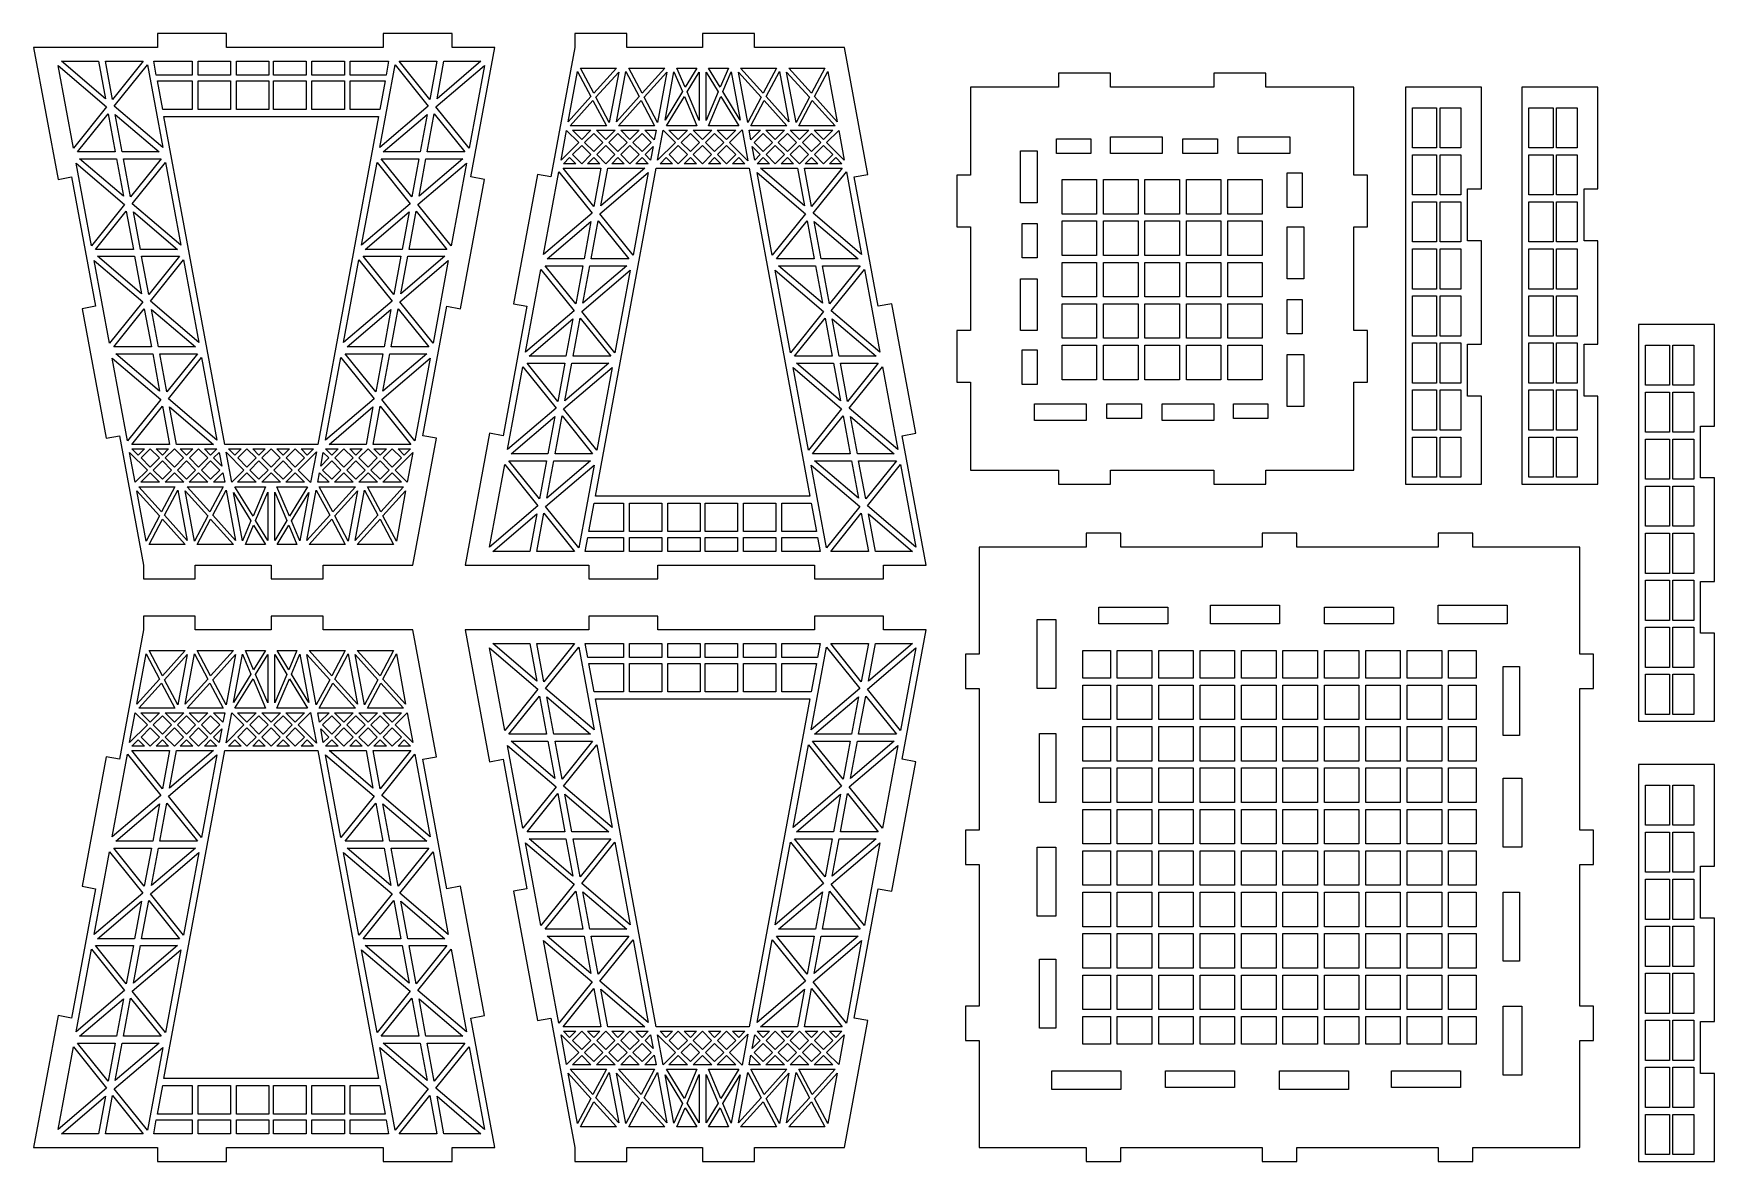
# Model space of a CAD drawing. Extents: x -33 to 356, y -32 to 230.
import ezdxf

# ---------------------------------------------------------------- set-up
doc = ezdxf.new("R2010")
doc.units = 0

msp = doc.modelspace()

# ---------------------------------------------------------------- linework, layer by layer
at = {"layer": '1', "linetype": 'CONTINUOUS'}
for points in [[(-27.673, 222.333, 0), (-16.433, 212.753, 0), (-24.113, 203.173, 0), (-27.673, 222.333, 0)], [(-26.873, 223.333, 0), (-18.293, 223.333, 0), (-16.693, 214.653, 0), (-26.873, 223.333, 0)], [(-16.673, 223.333, 0), (-7.933, 223.333, 0), (-15.033, 214.493, 0), (-16.673, 223.333, 0)], [(-6.953, 222.493, 0), (-3.413, 203.333, 0), (-14.653, 212.913, 0), (-6.953, 222.493, 0)], [(-5.473, 223.333, 0), (3.427, 223.333, 0), (3.427, 220.133, 0), (-4.893, 220.133, 0), (-5.473, 223.333, 0)], [(4.787, 220.133, 0), (4.787, 223.333, 0), (12.307, 223.333, 0), (12.307, 220.133, 0), (4.787, 220.133, 0)], [(13.667, 220.133, 0), (13.667, 223.333, 0), (21.187, 223.333, 0), (21.187, 220.133, 0), (13.667, 220.133, 0)], [(22.307, 220.133, 0), (22.307, 223.333, 0), (29.827, 223.333, 0), (29.827, 220.133, 0), (22.307, 220.133, 0)], [(31.187, 220.133, 0), (31.187, 223.333, 0), (38.707, 223.333, 0), (38.707, 220.133, 0), (31.187, 220.133, 0)], [(40.067, 220.133, 0), (40.067, 223.333, 0), (48.967, 223.333, 0), (48.387, 220.133, 0), (40.067, 220.133, 0)], [(50.447, 222.493, 0), (58.147, 212.913, 0), (46.907, 203.333, 0), (50.447, 222.493, 0)], [(51.427, 223.333, 0), (60.167, 223.333, 0), (58.527, 214.493, 0), (51.427, 223.333, 0)], [(71.167, 222.333, 0), (67.607, 203.173, 0), (59.927, 212.753, 0), (71.167, 222.333, 0)], [(61.787, 223.333, 0), (70.367, 223.333, 0), (60.187, 214.653, 0), (61.787, 223.333, 0)], [(-4.633, 218.773, 0), (3.427, 218.773, 0), (3.427, 212.133, 0), (-3.413, 212.133, 0), (-4.633, 218.773, 0)], [(4.787, 212.133, 0), (4.787, 218.773, 0), (12.307, 218.773, 0), (12.307, 212.133, 0), (4.787, 212.133, 0)], [(13.667, 218.773, 0), (21.187, 218.773, 0), (21.187, 212.133, 0), (13.667, 212.133, 0), (13.667, 218.773, 0)], [(22.307, 218.773, 0), (29.827, 218.773, 0), (29.827, 212.133, 0), (22.307, 212.133, 0), (22.307, 218.773, 0)], [(31.187, 218.773, 0), (38.707, 218.773, 0), (38.707, 212.133, 0), (31.187, 212.133, 0), (31.187, 218.773, 0)], [(40.067, 218.773, 0), (48.127, 218.773, 0), (46.907, 212.133, 0), (40.067, 212.133, 0), (40.067, 218.773, 0)], [(92.747, 220.973, 0), (95.847, 215.133, 0), (90.587, 209.273, 0), (92.747, 220.973, 0)], [(101.807, 221.733, 0), (96.527, 215.893, 0), (93.427, 221.733, 0), (101.807, 221.733, 0)], [(100.107, 209.133, 0), (97.007, 214.973, 0), (102.287, 220.833, 0), (100.107, 209.133, 0)], [(103.927, 220.973, 0), (107.027, 215.133, 0), (101.767, 209.273, 0), (103.927, 220.973, 0)], [(112.987, 221.733, 0), (107.707, 215.893, 0), (104.607, 221.733, 0), (112.987, 221.733, 0)], [(111.307, 209.133, 0), (108.187, 214.973, 0), (113.467, 220.833, 0), (111.307, 209.133, 0)], [(115.107, 220.873, 0), (117.047, 216.293, 0), (113.027, 209.693, 0), (115.107, 220.873, 0)], [(120.387, 221.733, 0), (117.667, 217.293, 0), (115.787, 221.733, 0), (120.387, 221.733, 0)], [(120.947, 209.593, 0), (118.127, 216.213, 0), (120.947, 220.813, 0), (120.947, 209.593, 0)], [(122.547, 220.813, 0), (125.367, 216.213, 0), (122.547, 209.593, 0), (122.547, 220.813, 0)], [(127.707, 221.733, 0), (125.827, 217.293, 0), (123.107, 221.733, 0), (127.707, 221.733, 0)], [(130.467, 209.693, 0), (126.447, 216.293, 0), (128.387, 220.873, 0), (130.467, 209.693, 0)], [(130.027, 220.833, 0), (135.307, 214.973, 0), (132.187, 209.133, 0), (130.027, 220.833, 0)], [(138.887, 221.733, 0), (135.787, 215.893, 0), (130.507, 221.733, 0), (138.887, 221.733, 0)], [(141.727, 209.273, 0), (136.467, 215.133, 0), (139.567, 220.973, 0), (141.727, 209.273, 0)], [(141.207, 220.833, 0), (146.487, 214.973, 0), (143.387, 209.133, 0), (141.207, 220.833, 0)], [(150.067, 221.733, 0), (146.967, 215.893, 0), (141.687, 221.733, 0), (150.067, 221.733, 0)], [(152.907, 209.273, 0), (147.647, 215.133, 0), (150.747, 220.973, 0), (152.907, 209.273, 0)], [(113.347, 208.373, 0), (117.527, 215.193, 0), (120.427, 208.373, 0), (113.347, 208.373, 0)], [(123.067, 208.373, 0), (125.967, 215.193, 0), (130.147, 208.373, 0), (123.067, 208.373, 0)], [(-14.413, 202.333, 0), (-23.153, 202.333, 0), (-16.053, 211.173, 0), (-14.413, 202.333, 0)], [(-12.773, 202.333, 0), (-14.393, 211.013, 0), (-4.213, 202.333, 0), (-12.773, 202.333, 0)], [(-3.113, 210.533, 0), (46.607, 210.533, 0), (32.527, 134.533, 0), (10.967, 134.533, 0), (-3.113, 210.533, 0)], [(57.887, 211.013, 0), (56.267, 202.333, 0), (47.707, 202.333, 0), (57.887, 211.013, 0)], [(59.547, 211.173, 0), (66.647, 202.333, 0), (57.907, 202.333, 0), (59.547, 211.173, 0)], [(91.067, 208.373, 0), (96.327, 214.213, 0), (99.427, 208.373, 0), (91.067, 208.373, 0)], [(102.247, 208.373, 0), (107.507, 214.213, 0), (110.607, 208.373, 0), (102.247, 208.373, 0)], [(132.887, 208.373, 0), (135.987, 214.213, 0), (141.247, 208.373, 0), (132.887, 208.373, 0)], [(144.067, 208.373, 0), (147.167, 214.213, 0), (152.427, 208.373, 0), (144.067, 208.373, 0)], [(291.867, 203.233, 0), (286.267, 203.233, 0), (286.267, 212.533, 0), (291.867, 212.533, 0), (291.867, 203.233, 0)], [(292.667, 203.233, 0), (292.667, 212.533, 0), (297.467, 212.533, 0), (297.467, 203.233, 0), (292.667, 203.233, 0)], [(318.867, 203.233, 0), (313.267, 203.233, 0), (313.267, 212.533, 0), (318.867, 212.533, 0), (318.867, 203.233, 0)], [(319.667, 203.233, 0), (319.667, 212.533, 0), (324.467, 212.533, 0), (324.467, 203.233, 0), (319.667, 203.233, 0)], [(93.027, 204.493, 0), (88.927, 200.413, 0), (90.207, 207.313, 0), (93.027, 204.493, 0)], [(93.707, 205.173, 0), (91.547, 207.333, 0), (95.867, 207.333, 0), (93.707, 205.173, 0)], [(96.507, 202.373, 0), (94.387, 204.493, 0), (96.507, 206.613, 0), (98.627, 204.493, 0), (96.507, 202.373, 0)], [(97.147, 207.333, 0), (101.467, 207.333, 0), (99.307, 205.173, 0), (97.147, 207.333, 0)], [(104.227, 204.493, 0), (102.107, 202.373, 0), (99.987, 204.493, 0), (102.107, 206.613, 0), (104.227, 204.493, 0)], [(107.067, 207.333, 0), (104.907, 205.173, 0), (102.747, 207.333, 0), (107.067, 207.333, 0)], [(107.707, 202.373, 0), (105.587, 204.493, 0), (107.707, 206.613, 0), (109.827, 204.493, 0), (107.707, 202.373, 0)], [(110.547, 205.113, 0), (108.347, 207.333, 0), (110.967, 207.333, 0), (110.547, 205.113, 0)], [(115.427, 204.493, 0), (111.307, 200.373, 0), (112.587, 207.333, 0), (115.427, 204.493, 0)], [(118.267, 207.333, 0), (116.107, 205.173, 0), (113.947, 207.333, 0), (118.267, 207.333, 0)], [(118.907, 206.613, 0), (121.027, 204.493, 0), (118.907, 202.373, 0), (116.787, 204.493, 0), (118.907, 206.613, 0)], [(123.867, 207.333, 0), (121.707, 205.173, 0), (119.547, 207.333, 0), (123.867, 207.333, 0)], [(126.627, 204.493, 0), (124.507, 202.373, 0), (122.387, 204.493, 0), (124.507, 206.613, 0), (126.627, 204.493, 0)], [(127.307, 205.173, 0), (125.147, 207.333, 0), (129.467, 207.333, 0), (127.307, 205.173, 0)], [(132.207, 200.273, 0), (127.987, 204.493, 0), (130.887, 207.393, 0), (132.207, 200.273, 0)], [(135.147, 207.333, 0), (132.947, 205.113, 0), (132.527, 207.333, 0), (135.147, 207.333, 0)], [(137.907, 204.493, 0), (135.787, 202.373, 0), (133.667, 204.493, 0), (135.787, 206.613, 0), (137.907, 204.493, 0)], [(140.747, 207.333, 0), (138.587, 205.173, 0), (136.427, 207.333, 0), (140.747, 207.333, 0)], [(141.387, 202.373, 0), (139.267, 204.493, 0), (141.387, 206.613, 0), (143.507, 204.493, 0), (141.387, 202.373, 0)], [(144.187, 205.173, 0), (142.027, 207.333, 0), (146.347, 207.333, 0), (144.187, 205.173, 0)], [(144.867, 204.493, 0), (146.987, 206.613, 0), (149.107, 204.493, 0), (146.987, 202.373, 0), (144.867, 204.493, 0)], [(149.787, 205.173, 0), (147.627, 207.333, 0), (151.947, 207.333, 0), (149.787, 205.173, 0)], [(150.467, 204.493, 0), (153.287, 207.313, 0), (154.567, 200.413, 0), (150.467, 204.493, 0)], [(95.827, 201.693, 0), (93.707, 199.573, 0), (91.587, 201.693, 0), (93.707, 203.813, 0), (95.827, 201.693, 0)], [(101.427, 201.693, 0), (99.307, 199.573, 0), (97.187, 201.693, 0), (99.307, 203.813, 0), (101.427, 201.693, 0)], [(107.027, 201.693, 0), (104.907, 199.573, 0), (102.787, 201.693, 0), (104.907, 203.813, 0), (107.027, 201.693, 0)], [(109.687, 200.393, 0), (108.387, 201.693, 0), (110.267, 203.573, 0), (109.687, 200.393, 0)], [(116.107, 203.813, 0), (118.227, 201.693, 0), (116.107, 199.573, 0), (113.987, 201.693, 0), (116.107, 203.813, 0)], [(123.827, 201.693, 0), (121.707, 199.573, 0), (119.587, 201.693, 0), (121.707, 203.813, 0), (123.827, 201.693, 0)], [(129.427, 201.693, 0), (127.307, 199.573, 0), (125.187, 201.693, 0), (127.307, 203.813, 0), (129.427, 201.693, 0)], [(135.107, 201.693, 0), (133.807, 200.393, 0), (133.227, 203.573, 0), (135.107, 201.693, 0)], [(140.707, 201.693, 0), (138.587, 199.573, 0), (136.467, 201.693, 0), (138.587, 203.813, 0), (140.707, 201.693, 0)], [(144.187, 199.573, 0), (142.067, 201.693, 0), (144.187, 203.813, 0), (146.307, 201.693, 0), (144.187, 199.573, 0)], [(147.667, 201.693, 0), (149.787, 203.813, 0), (151.907, 201.693, 0), (149.787, 199.573, 0), (147.667, 201.693, 0)], [(211.767, 201.933, 0), (203.767, 201.933, 0), (203.767, 205.373, 0), (211.767, 205.373, 0), (211.767, 201.933, 0)], [(228.267, 201.933, 0), (216.267, 201.933, 0), (216.267, 205.793, 0), (228.267, 205.793, 0), (228.267, 201.933, 0)], [(241.067, 201.933, 0), (233.067, 201.933, 0), (233.067, 205.373, 0), (241.067, 205.373, 0), (241.067, 201.933, 0)], [(257.867, 201.933, 0), (245.867, 201.933, 0), (245.867, 205.793, 0), (257.867, 205.793, 0), (257.867, 201.933, 0)], [(-19.933, 180.573, 0), (-23.493, 199.733, 0), (-12.233, 190.153, 0), (-19.933, 180.573, 0)], [(-12.513, 192.053, 0), (-22.673, 200.733, 0), (-14.113, 200.733, 0), (-12.513, 192.053, 0)], [(-10.853, 191.893, 0), (-12.473, 200.733, 0), (-3.753, 200.733, 0), (-10.853, 191.893, 0)], [(-10.473, 190.313, 0), (-2.773, 199.893, 0), (0.787, 180.733, 0), (-10.473, 190.313, 0)], [(46.267, 199.893, 0), (53.967, 190.313, 0), (42.707, 180.733, 0), (46.267, 199.893, 0)], [(55.967, 200.733, 0), (54.347, 191.893, 0), (47.247, 200.733, 0), (55.967, 200.733, 0)], [(55.727, 190.153, 0), (66.987, 199.733, 0), (63.427, 180.573, 0), (55.727, 190.153, 0)], [(57.607, 200.733, 0), (66.167, 200.733, 0), (56.007, 192.053, 0), (57.607, 200.733, 0)], [(90.907, 201.013, 0), (92.347, 199.573, 0), (89.467, 199.573, 0), (90.907, 201.013, 0)], [(97.947, 199.573, 0), (95.067, 199.573, 0), (96.507, 201.013, 0), (97.947, 199.573, 0)], [(102.107, 201.013, 0), (103.547, 199.573, 0), (100.667, 199.573, 0), (102.107, 201.013, 0)], [(109.147, 199.573, 0), (106.267, 199.573, 0), (107.707, 201.013, 0), (109.147, 199.573, 0)], [(113.307, 201.013, 0), (114.747, 199.573, 0), (111.867, 199.573, 0), (113.307, 201.013, 0)], [(120.347, 199.573, 0), (117.467, 199.573, 0), (118.907, 201.013, 0), (120.347, 199.573, 0)], [(125.947, 199.573, 0), (123.067, 199.573, 0), (124.507, 201.013, 0), (125.947, 199.573, 0)], [(131.547, 199.573, 0), (128.667, 199.573, 0), (130.107, 201.013, 0), (131.547, 199.573, 0)], [(135.787, 201.013, 0), (137.227, 199.573, 0), (134.347, 199.573, 0), (135.787, 201.013, 0)], [(142.827, 199.573, 0), (139.947, 199.573, 0), (141.387, 201.013, 0), (142.827, 199.573, 0)], [(145.547, 199.573, 0), (146.987, 201.013, 0), (148.427, 199.573, 0), (145.547, 199.573, 0)], [(152.587, 201.013, 0), (154.027, 199.573, 0), (151.147, 199.573, 0), (152.587, 201.013, 0)], [(199.267, 202.533, 0), (199.267, 190.533, 0), (195.407, 190.533, 0), (195.407, 202.533, 0), (199.267, 202.533, 0)], [(291.867, 192.333, 0), (286.267, 192.333, 0), (286.267, 201.633, 0), (291.867, 201.633, 0), (291.867, 192.333, 0)], [(292.667, 192.333, 0), (292.667, 201.633, 0), (297.467, 201.633, 0), (297.467, 192.333, 0), (292.667, 192.333, 0)], [(318.867, 192.333, 0), (313.267, 192.333, 0), (313.267, 201.633, 0), (318.867, 201.633, 0), (318.867, 192.333, 0)], [(319.667, 192.333, 0), (319.667, 201.633, 0), (324.467, 201.633, 0), (324.467, 192.333, 0), (319.667, 192.333, 0)], [(88.427, 197.693, 0), (96.127, 188.113, 0), (84.887, 178.533, 0), (88.427, 197.693, 0)], [(98.147, 198.533, 0), (96.507, 189.693, 0), (89.407, 198.533, 0), (98.147, 198.533, 0)], [(96.887, 122.533, 0), (110.967, 198.533, 0), (132.527, 198.533, 0), (146.607, 122.533, 0), (96.887, 122.533, 0)], [(109.147, 197.533, 0), (105.607, 178.373, 0), (97.907, 187.953, 0), (109.147, 197.533, 0)], [(108.347, 198.533, 0), (98.167, 189.853, 0), (99.767, 198.533, 0), (108.347, 198.533, 0)], [(137.887, 178.373, 0), (134.347, 197.533, 0), (145.587, 187.953, 0), (137.887, 178.373, 0)], [(145.327, 189.853, 0), (135.147, 198.533, 0), (143.727, 198.533, 0), (145.327, 189.853, 0)], [(146.987, 189.693, 0), (145.347, 198.533, 0), (154.087, 198.533, 0), (146.987, 189.693, 0)], [(147.367, 188.113, 0), (155.067, 197.693, 0), (158.607, 178.533, 0), (147.367, 188.113, 0)], [(213.067, 195.913, 0), (213.067, 187.913, 0), (205.067, 187.913, 0), (205.067, 195.913, 0), (213.067, 195.913, 0)], [(222.667, 195.913, 0), (222.667, 187.913, 0), (214.667, 187.913, 0), (214.667, 195.913, 0), (222.667, 195.913, 0)], [(232.267, 195.913, 0), (232.267, 187.913, 0), (224.267, 187.913, 0), (224.267, 195.913, 0), (232.267, 195.913, 0)], [(241.867, 195.913, 0), (241.867, 187.913, 0), (233.867, 187.913, 0), (233.867, 195.913, 0), (241.867, 195.913, 0)], [(251.467, 187.913, 0), (243.467, 187.913, 0), (243.467, 195.913, 0), (251.467, 195.913, 0), (251.467, 187.913, 0)], [(257.267, 189.433, 0), (257.267, 197.433, 0), (260.707, 197.433, 0), (260.707, 189.433, 0), (257.267, 189.433, 0)], [(-10.213, 179.733, 0), (-18.953, 179.733, 0), (-11.853, 188.573, 0), (-10.213, 179.733, 0)], [(-8.593, 179.733, 0), (-10.193, 188.413, 0), (-0.013, 179.733, 0), (-8.593, 179.733, 0)], [(53.687, 188.413, 0), (52.087, 179.733, 0), (43.507, 179.733, 0), (53.687, 188.413, 0)], [(55.347, 188.573, 0), (62.447, 179.733, 0), (53.707, 179.733, 0), (55.347, 188.573, 0)], [(291.867, 181.433, 0), (286.267, 181.433, 0), (286.267, 190.733, 0), (291.867, 190.733, 0), (291.867, 181.433, 0)], [(292.667, 181.433, 0), (292.667, 190.733, 0), (297.467, 190.733, 0), (297.467, 181.433, 0), (292.667, 181.433, 0)], [(318.867, 181.433, 0), (313.267, 181.433, 0), (313.267, 190.733, 0), (318.867, 190.733, 0), (318.867, 181.433, 0)], [(319.667, 181.433, 0), (319.667, 190.733, 0), (324.467, 190.733, 0), (324.467, 181.433, 0), (319.667, 181.433, 0)], [(95.867, 186.213, 0), (94.267, 177.533, 0), (85.687, 177.533, 0), (95.867, 186.213, 0)], [(97.527, 186.373, 0), (104.627, 177.533, 0), (95.887, 177.533, 0), (97.527, 186.373, 0)], [(147.607, 177.533, 0), (138.867, 177.533, 0), (145.967, 186.373, 0), (147.607, 177.533, 0)], [(149.227, 177.533, 0), (147.627, 186.213, 0), (157.807, 177.533, 0), (149.227, 177.533, 0)], [(199.267, 185.733, 0), (199.267, 177.733, 0), (195.827, 177.733, 0), (195.827, 185.733, 0), (199.267, 185.733, 0)], [(205.067, 186.313, 0), (213.067, 186.313, 0), (213.067, 178.313, 0), (205.067, 178.313, 0), (205.067, 186.313, 0)], [(214.667, 186.313, 0), (222.667, 186.313, 0), (222.667, 178.313, 0), (214.667, 178.313, 0), (214.667, 186.313, 0)], [(224.267, 186.313, 0), (232.267, 186.313, 0), (232.267, 178.313, 0), (224.267, 178.313, 0), (224.267, 186.313, 0)], [(233.867, 186.313, 0), (241.867, 186.313, 0), (241.867, 178.313, 0), (233.867, 178.313, 0), (233.867, 186.313, 0)], [(251.467, 178.313, 0), (243.467, 178.313, 0), (243.467, 186.313, 0), (251.467, 186.313, 0), (251.467, 178.313, 0)], [(257.267, 172.933, 0), (257.267, 184.933, 0), (261.127, 184.933, 0), (261.127, 172.933, 0), (257.267, 172.933, 0)], [(291.867, 170.533, 0), (286.267, 170.533, 0), (286.267, 179.833, 0), (291.867, 179.833, 0), (291.867, 170.533, 0)], [(292.667, 170.533, 0), (292.667, 179.833, 0), (297.467, 179.833, 0), (297.467, 170.533, 0), (292.667, 170.533, 0)], [(318.867, 170.533, 0), (313.267, 170.533, 0), (313.267, 179.833, 0), (318.867, 179.833, 0), (318.867, 170.533, 0)], [(319.667, 170.533, 0), (319.667, 179.833, 0), (324.467, 179.833, 0), (324.467, 170.533, 0), (319.667, 170.533, 0)], [(-15.753, 157.973, 0), (-19.293, 177.133, 0), (-8.053, 167.553, 0), (-15.753, 157.973, 0)], [(-8.313, 169.453, 0), (-18.493, 178.133, 0), (-9.933, 178.133, 0), (-8.313, 169.453, 0)], [(-6.653, 169.293, 0), (-8.293, 178.133, 0), (0.447, 178.133, 0), (-6.653, 169.293, 0)], [(-6.273, 167.713, 0), (1.407, 177.293, 0), (4.967, 158.133, 0), (-6.273, 167.713, 0)], [(42.087, 177.293, 0), (49.767, 167.713, 0), (38.527, 158.133, 0), (42.087, 177.293, 0)], [(51.787, 178.133, 0), (50.147, 169.293, 0), (43.047, 178.133, 0), (51.787, 178.133, 0)], [(51.547, 167.553, 0), (62.787, 177.133, 0), (59.247, 157.973, 0), (51.547, 167.553, 0)], [(53.427, 178.133, 0), (61.987, 178.133, 0), (51.807, 169.453, 0), (53.427, 178.133, 0)], [(93.967, 175.933, 0), (92.327, 167.093, 0), (85.227, 175.933, 0), (93.967, 175.933, 0)], [(95.587, 175.933, 0), (104.167, 175.933, 0), (93.987, 167.253, 0), (95.587, 175.933, 0)], [(149.507, 167.253, 0), (139.327, 175.933, 0), (147.907, 175.933, 0), (149.507, 167.253, 0)], [(151.167, 167.093, 0), (149.527, 175.933, 0), (158.267, 175.933, 0), (151.167, 167.093, 0)], [(213.067, 168.713, 0), (205.067, 168.713, 0), (205.067, 176.713, 0), (213.067, 176.713, 0), (213.067, 168.713, 0)], [(222.667, 168.713, 0), (214.667, 168.713, 0), (214.667, 176.713, 0), (222.667, 176.713, 0), (222.667, 168.713, 0)], [(232.267, 176.713, 0), (232.267, 168.713, 0), (224.267, 168.713, 0), (224.267, 176.713, 0), (232.267, 176.713, 0)], [(233.867, 176.713, 0), (241.867, 176.713, 0), (241.867, 168.713, 0), (233.867, 168.713, 0), (233.867, 176.713, 0)], [(251.467, 168.713, 0), (243.467, 168.713, 0), (243.467, 176.713, 0), (251.467, 176.713, 0), (251.467, 168.713, 0)], [(84.247, 175.093, 0), (91.947, 165.513, 0), (80.707, 155.933, 0), (84.247, 175.093, 0)], [(93.727, 165.353, 0), (104.967, 174.933, 0), (101.407, 155.773, 0), (93.727, 165.353, 0)], [(142.087, 155.773, 0), (138.527, 174.933, 0), (149.767, 165.353, 0), (142.087, 155.773, 0)], [(151.547, 165.513, 0), (159.247, 175.093, 0), (162.787, 155.933, 0), (151.547, 165.513, 0)], [(199.267, 172.933, 0), (199.267, 160.933, 0), (195.407, 160.933, 0), (195.407, 172.933, 0), (199.267, 172.933, 0)], [(257.267, 160.133, 0), (257.267, 168.133, 0), (260.707, 168.133, 0), (260.707, 160.133, 0), (257.267, 160.133, 0)], [(291.867, 159.633, 0), (286.267, 159.633, 0), (286.267, 168.933, 0), (291.867, 168.933, 0), (291.867, 159.633, 0)], [(292.667, 159.633, 0), (292.667, 168.933, 0), (297.467, 168.933, 0), (297.467, 159.633, 0), (292.667, 159.633, 0)], [(318.867, 159.633, 0), (313.267, 159.633, 0), (313.267, 168.933, 0), (318.867, 168.933, 0), (318.867, 159.633, 0)], [(319.667, 159.633, 0), (319.667, 168.933, 0), (324.467, 168.933, 0), (324.467, 159.633, 0), (319.667, 159.633, 0)], [(-6.033, 157.133, 0), (-14.773, 157.133, 0), (-7.673, 165.973, 0), (-6.033, 157.133, 0)], [(-4.413, 157.133, 0), (-6.013, 165.813, 0), (4.167, 157.133, 0), (-4.413, 157.133, 0)], [(49.507, 165.813, 0), (47.907, 157.133, 0), (39.327, 157.133, 0), (49.507, 165.813, 0)], [(51.167, 165.973, 0), (58.267, 157.133, 0), (49.527, 157.133, 0), (51.167, 165.973, 0)], [(93.347, 163.773, 0), (100.447, 154.933, 0), (91.707, 154.933, 0), (93.347, 163.773, 0)], [(151.787, 154.933, 0), (143.047, 154.933, 0), (150.147, 163.773, 0), (151.787, 154.933, 0)], [(213.067, 167.113, 0), (213.067, 159.113, 0), (205.067, 159.113, 0), (205.067, 167.113, 0), (213.067, 167.113, 0)], [(222.667, 167.113, 0), (222.667, 159.113, 0), (214.667, 159.113, 0), (214.667, 167.113, 0), (222.667, 167.113, 0)], [(232.267, 167.113, 0), (232.267, 159.113, 0), (224.267, 159.113, 0), (224.267, 167.113, 0), (232.267, 167.113, 0)], [(233.867, 167.113, 0), (241.867, 167.113, 0), (241.867, 159.113, 0), (233.867, 159.113, 0), (233.867, 167.113, 0)], [(251.467, 159.113, 0), (243.467, 159.113, 0), (243.467, 167.113, 0), (251.467, 167.113, 0), (251.467, 159.113, 0)], [(91.687, 163.613, 0), (90.067, 154.933, 0), (81.507, 154.933, 0), (91.687, 163.613, 0)], [(153.427, 154.933, 0), (151.807, 163.613, 0), (161.987, 154.933, 0), (153.427, 154.933, 0)], [(199.267, 148.433, 0), (195.827, 148.433, 0), (195.827, 156.433, 0), (199.267, 156.433, 0), (199.267, 148.433, 0)], [(205.067, 149.513, 0), (205.067, 157.513, 0), (213.067, 157.513, 0), (213.067, 149.513, 0), (205.067, 149.513, 0)], [(214.667, 149.513, 0), (214.667, 157.513, 0), (222.667, 157.513, 0), (222.667, 149.513, 0), (214.667, 149.513, 0)], [(224.267, 149.513, 0), (224.267, 157.513, 0), (232.267, 157.513, 0), (232.267, 149.513, 0), (224.267, 149.513, 0)], [(233.867, 149.513, 0), (233.867, 157.513, 0), (241.867, 157.513, 0), (241.867, 149.513, 0), (233.867, 149.513, 0)], [(243.467, 149.513, 0), (243.467, 157.513, 0), (251.467, 157.513, 0), (251.467, 149.513, 0), (243.467, 149.513, 0)], [(291.867, 148.733, 0), (286.267, 148.733, 0), (286.267, 158.033, 0), (291.867, 158.033, 0), (291.867, 148.733, 0)], [(292.667, 148.733, 0), (292.667, 158.033, 0), (297.467, 158.033, 0), (297.467, 148.733, 0), (292.667, 148.733, 0)], [(318.867, 148.733, 0), (313.267, 148.733, 0), (313.267, 158.033, 0), (318.867, 158.033, 0), (318.867, 148.733, 0)], [(319.667, 148.733, 0), (319.667, 158.033, 0), (324.467, 158.033, 0), (324.467, 148.733, 0), (319.667, 148.733, 0)], [(345.867, 148.233, 0), (340.267, 148.233, 0), (340.267, 157.533, 0), (345.867, 157.533, 0), (345.867, 148.233, 0)], [(346.667, 148.233, 0), (346.667, 157.533, 0), (351.467, 157.533, 0), (351.467, 148.233, 0), (346.667, 148.233, 0)], [(-11.573, 135.373, 0), (-15.113, 154.533, 0), (-3.873, 144.953, 0), (-11.573, 135.373, 0)], [(-4.133, 146.853, 0), (-14.313, 155.533, 0), (-5.733, 155.533, 0), (-4.133, 146.853, 0)], [(-2.473, 146.693, 0), (-4.113, 155.533, 0), (4.627, 155.533, 0), (-2.473, 146.693, 0)], [(9.147, 135.533, 0), (-2.093, 145.113, 0), (5.607, 154.693, 0), (9.147, 135.533, 0)], [(37.887, 154.693, 0), (45.587, 145.113, 0), (34.347, 135.533, 0), (37.887, 154.693, 0)], [(47.607, 155.533, 0), (45.967, 146.693, 0), (38.867, 155.533, 0), (47.607, 155.533, 0)], [(47.367, 144.953, 0), (58.607, 154.533, 0), (55.067, 135.373, 0), (47.367, 144.953, 0)], [(49.227, 155.533, 0), (57.807, 155.533, 0), (47.627, 146.853, 0), (49.227, 155.533, 0)], [(80.067, 152.493, 0), (87.767, 142.913, 0), (76.507, 133.333, 0), (80.067, 152.493, 0)], [(89.787, 153.333, 0), (88.147, 144.493, 0), (81.047, 153.333, 0), (89.787, 153.333, 0)], [(89.527, 142.753, 0), (100.787, 152.333, 0), (97.227, 133.173, 0), (89.527, 142.753, 0)], [(91.407, 153.333, 0), (99.987, 153.333, 0), (89.807, 144.653, 0), (91.407, 153.333, 0)], [(146.267, 133.173, 0), (142.707, 152.333, 0), (153.967, 142.753, 0), (146.267, 133.173, 0)], [(153.687, 144.653, 0), (143.507, 153.333, 0), (152.087, 153.333, 0), (153.687, 144.653, 0)], [(155.347, 144.493, 0), (153.707, 153.333, 0), (162.447, 153.333, 0), (155.347, 144.493, 0)], [(155.727, 142.913, 0), (163.427, 152.493, 0), (166.987, 133.333, 0), (155.727, 142.913, 0)], [(257.267, 143.333, 0), (257.267, 155.333, 0), (261.127, 155.333, 0), (261.127, 143.333, 0), (257.267, 143.333, 0)], [(291.867, 137.833, 0), (286.267, 137.833, 0), (286.267, 147.133, 0), (291.867, 147.133, 0), (291.867, 137.833, 0)], [(292.667, 137.833, 0), (292.667, 147.133, 0), (297.467, 147.133, 0), (297.467, 137.833, 0), (292.667, 137.833, 0)], [(318.867, 137.833, 0), (313.267, 137.833, 0), (313.267, 147.133, 0), (318.867, 147.133, 0), (318.867, 137.833, 0)], [(319.667, 137.833, 0), (319.667, 147.133, 0), (324.467, 147.133, 0), (324.467, 137.833, 0), (319.667, 137.833, 0)], [(345.867, 137.333, 0), (340.267, 137.333, 0), (340.267, 146.633, 0), (345.867, 146.633, 0), (345.867, 137.333, 0)], [(346.667, 137.333, 0), (346.667, 146.633, 0), (351.467, 146.633, 0), (351.467, 137.333, 0), (346.667, 137.333, 0)], [(-1.853, 134.533, 0), (-10.593, 134.533, 0), (-3.493, 143.373, 0), (-1.853, 134.533, 0)], [(8.347, 134.533, 0), (-0.233, 134.533, 0), (-1.833, 143.213, 0), (8.347, 134.533, 0)], [(45.327, 143.213, 0), (43.727, 134.533, 0), (35.147, 134.533, 0), (45.327, 143.213, 0)], [(46.987, 143.373, 0), (54.087, 134.533, 0), (45.347, 134.533, 0), (46.987, 143.373, 0)], [(87.487, 141.013, 0), (85.887, 132.333, 0), (77.327, 132.333, 0), (87.487, 141.013, 0)], [(89.147, 141.173, 0), (96.247, 132.333, 0), (87.527, 132.333, 0), (89.147, 141.173, 0)], [(155.967, 132.333, 0), (147.247, 132.333, 0), (154.347, 141.173, 0), (155.967, 132.333, 0)], [(157.607, 132.333, 0), (156.007, 141.013, 0), (166.167, 132.333, 0), (157.607, 132.333, 0)], [(198.667, 140.073, 0), (198.667, 143.933, 0), (210.667, 143.933, 0), (210.667, 140.073, 0), (198.667, 140.073, 0)], [(215.467, 143.933, 0), (223.467, 143.933, 0), (223.467, 140.493, 0), (215.467, 140.493, 0), (215.467, 143.933, 0)], [(228.267, 143.933, 0), (240.267, 143.933, 0), (240.267, 140.073, 0), (228.267, 140.073, 0), (228.267, 143.933, 0)], [(244.767, 143.933, 0), (252.767, 143.933, 0), (252.767, 140.493, 0), (244.767, 140.493, 0), (244.767, 143.933, 0)], [(-6.973, 128.573, 0), (-9.793, 125.753, 0), (-11.073, 132.653, 0), (-6.973, 128.573, 0)], [(-9.093, 132.053, 0), (-10.533, 133.493, 0), (-7.653, 133.493, 0), (-9.093, 132.053, 0)], [(-4.173, 131.373, 0), (-6.293, 129.253, 0), (-8.413, 131.373, 0), (-6.293, 133.493, 0), (-4.173, 131.373, 0)], [(-2.053, 133.493, 0), (-3.493, 132.053, 0), (-4.933, 133.493, 0), (-2.053, 133.493, 0)], [(1.427, 131.373, 0), (-0.693, 129.253, 0), (-2.813, 131.373, 0), (-0.693, 133.493, 0), (1.427, 131.373, 0)], [(2.107, 132.053, 0), (0.667, 133.493, 0), (3.547, 133.493, 0), (2.107, 132.053, 0)], [(7.027, 131.373, 0), (4.907, 129.253, 0), (2.787, 131.373, 0), (4.907, 133.493, 0), (7.027, 131.373, 0)], [(9.147, 133.493, 0), (7.707, 132.053, 0), (6.267, 133.493, 0), (9.147, 133.493, 0)], [(9.687, 132.673, 0), (10.267, 129.493, 0), (8.387, 131.373, 0), (9.687, 132.673, 0)], [(15.427, 128.573, 0), (12.587, 125.733, 0), (11.307, 132.693, 0), (15.427, 128.573, 0)], [(13.307, 132.053, 0), (11.867, 133.493, 0), (14.747, 133.493, 0), (13.307, 132.053, 0)], [(16.107, 129.253, 0), (13.987, 131.373, 0), (16.107, 133.493, 0), (18.227, 131.373, 0), (16.107, 129.253, 0)], [(20.347, 133.493, 0), (18.907, 132.053, 0), (17.467, 133.493, 0), (20.347, 133.493, 0)], [(23.827, 131.373, 0), (21.707, 129.253, 0), (19.587, 131.373, 0), (21.707, 133.493, 0), (23.827, 131.373, 0)], [(25.947, 133.493, 0), (24.507, 132.053, 0), (23.067, 133.493, 0), (25.947, 133.493, 0)], [(29.427, 131.373, 0), (27.307, 129.253, 0), (25.187, 131.373, 0), (27.307, 133.493, 0), (29.427, 131.373, 0)], [(32.207, 132.793, 0), (30.887, 125.673, 0), (27.987, 128.573, 0), (32.207, 132.793, 0)], [(31.547, 133.493, 0), (30.107, 132.053, 0), (28.667, 133.493, 0), (31.547, 133.493, 0)], [(35.107, 131.373, 0), (33.227, 129.493, 0), (33.807, 132.673, 0), (35.107, 131.373, 0)], [(35.787, 132.053, 0), (34.347, 133.493, 0), (37.227, 133.493, 0), (35.787, 132.053, 0)], [(40.707, 131.373, 0), (38.587, 129.253, 0), (36.467, 131.373, 0), (38.587, 133.493, 0), (40.707, 131.373, 0)], [(42.827, 133.493, 0), (41.387, 132.053, 0), (39.947, 133.493, 0), (42.827, 133.493, 0)], [(44.187, 133.493, 0), (46.307, 131.373, 0), (44.187, 129.253, 0), (42.067, 131.373, 0), (44.187, 133.493, 0)], [(45.547, 133.493, 0), (48.427, 133.493, 0), (46.987, 132.053, 0), (45.547, 133.493, 0)], [(47.667, 131.373, 0), (49.787, 133.493, 0), (51.907, 131.373, 0), (49.787, 129.253, 0), (47.667, 131.373, 0)], [(50.467, 128.573, 0), (54.567, 132.653, 0), (53.287, 125.753, 0), (50.467, 128.573, 0)], [(52.587, 132.053, 0), (51.147, 133.493, 0), (54.027, 133.493, 0), (52.587, 132.053, 0)], [(291.867, 126.933, 0), (286.267, 126.933, 0), (286.267, 136.233, 0), (291.867, 136.233, 0), (291.867, 126.933, 0)], [(297.467, 126.933, 0), (292.667, 126.933, 0), (292.667, 136.233, 0), (297.467, 136.233, 0), (297.467, 126.933, 0)], [(318.867, 126.933, 0), (313.267, 126.933, 0), (313.267, 136.233, 0), (318.867, 136.233, 0), (318.867, 126.933, 0)], [(324.467, 126.933, 0), (319.667, 126.933, 0), (319.667, 136.233, 0), (324.467, 136.233, 0), (324.467, 126.933, 0)], [(345.867, 126.433, 0), (340.267, 126.433, 0), (340.267, 135.733, 0), (345.867, 135.733, 0), (345.867, 126.433, 0)], [(346.667, 126.433, 0), (346.667, 135.733, 0), (351.467, 135.733, 0), (351.467, 126.433, 0), (346.667, 126.433, 0)], [(-3.493, 130.693, 0), (-1.373, 128.573, 0), (-3.493, 126.453, 0), (-5.613, 128.573, 0), (-3.493, 130.693, 0)], [(4.227, 128.573, 0), (2.107, 126.453, 0), (-0.013, 128.573, 0), (2.107, 130.693, 0), (4.227, 128.573, 0)], [(7.707, 130.693, 0), (9.827, 128.573, 0), (7.707, 126.453, 0), (5.587, 128.573, 0), (7.707, 130.693, 0)], [(18.907, 126.453, 0), (16.787, 128.573, 0), (18.907, 130.693, 0), (21.027, 128.573, 0), (18.907, 126.453, 0)], [(26.627, 128.573, 0), (24.507, 126.453, 0), (22.387, 128.573, 0), (24.507, 130.693, 0), (26.627, 128.573, 0)], [(37.907, 128.573, 0), (35.787, 126.453, 0), (33.667, 128.573, 0), (35.787, 130.693, 0), (37.907, 128.573, 0)], [(41.387, 130.693, 0), (43.507, 128.573, 0), (41.387, 126.453, 0), (39.267, 128.573, 0), (41.387, 130.693, 0)], [(44.867, 128.573, 0), (46.987, 130.693, 0), (49.107, 128.573, 0), (46.987, 126.453, 0), (44.867, 128.573, 0)], [(72.327, 110.733, 0), (75.887, 129.893, 0), (83.567, 120.313, 0), (72.327, 110.733, 0)], [(85.587, 130.733, 0), (83.947, 121.893, 0), (76.847, 130.733, 0), (85.587, 130.733, 0)], [(93.047, 110.573, 0), (85.347, 120.153, 0), (96.587, 129.733, 0), (93.047, 110.573, 0)], [(87.227, 130.733, 0), (95.787, 130.733, 0), (85.607, 122.053, 0), (87.227, 130.733, 0)], [(150.447, 110.573, 0), (146.907, 129.733, 0), (158.147, 120.153, 0), (150.447, 110.573, 0)], [(157.887, 122.053, 0), (147.707, 130.733, 0), (156.267, 130.733, 0), (157.887, 122.053, 0)], [(159.547, 121.893, 0), (157.907, 130.733, 0), (166.647, 130.733, 0), (159.547, 121.893, 0)], [(171.167, 110.733, 0), (159.927, 120.313, 0), (167.607, 129.893, 0), (171.167, 110.733, 0)], [(-8.933, 124.693, 0), (-0.573, 124.693, 0), (-3.673, 118.853, 0), (-8.933, 124.693, 0)], [(-6.293, 127.893, 0), (-4.133, 125.733, 0), (-8.453, 125.733, 0), (-6.293, 127.893, 0)], [(-2.853, 125.733, 0), (-0.693, 127.893, 0), (1.467, 125.733, 0), (-2.853, 125.733, 0)], [(10.607, 124.693, 0), (7.507, 118.853, 0), (2.247, 124.693, 0), (10.607, 124.693, 0)], [(7.067, 125.733, 0), (2.747, 125.733, 0), (4.907, 127.893, 0), (7.067, 125.733, 0)], [(10.547, 127.953, 0), (10.967, 125.733, 0), (8.347, 125.733, 0), (10.547, 127.953, 0)], [(20.427, 124.693, 0), (17.527, 117.873, 0), (13.347, 124.693, 0), (20.427, 124.693, 0)], [(18.267, 125.733, 0), (13.947, 125.733, 0), (16.107, 127.893, 0), (18.267, 125.733, 0)], [(23.867, 125.733, 0), (19.547, 125.733, 0), (21.707, 127.893, 0), (23.867, 125.733, 0)], [(30.147, 124.693, 0), (25.967, 117.873, 0), (23.067, 124.693, 0), (30.147, 124.693, 0)], [(27.307, 127.893, 0), (29.467, 125.733, 0), (25.147, 125.733, 0), (27.307, 127.893, 0)], [(35.147, 125.733, 0), (32.527, 125.733, 0), (32.947, 127.953, 0), (35.147, 125.733, 0)], [(41.247, 124.693, 0), (35.987, 118.853, 0), (32.887, 124.693, 0), (41.247, 124.693, 0)], [(40.747, 125.733, 0), (36.427, 125.733, 0), (38.587, 127.893, 0), (40.747, 125.733, 0)], [(44.187, 127.893, 0), (46.347, 125.733, 0), (42.027, 125.733, 0), (44.187, 127.893, 0)], [(52.427, 124.693, 0), (47.167, 118.853, 0), (44.067, 124.693, 0), (52.427, 124.693, 0)], [(49.787, 127.893, 0), (51.947, 125.733, 0), (47.627, 125.733, 0), (49.787, 127.893, 0)], [(345.867, 115.533, 0), (340.267, 115.533, 0), (340.267, 124.833, 0), (345.867, 124.833, 0), (345.867, 115.533, 0)], [(346.667, 115.533, 0), (346.667, 124.833, 0), (351.467, 124.833, 0), (351.467, 115.533, 0), (346.667, 115.533, 0)], [(-7.253, 112.093, 0), (-9.413, 123.793, 0), (-4.153, 117.933, 0), (-7.253, 112.093, 0)], [(0.107, 123.933, 0), (2.287, 112.233, 0), (-2.993, 118.093, 0), (0.107, 123.933, 0)], [(1.767, 123.793, 0), (7.027, 117.933, 0), (3.927, 112.093, 0), (1.767, 123.793, 0)], [(13.467, 112.233, 0), (8.187, 118.093, 0), (11.307, 123.933, 0), (13.467, 112.233, 0)], [(13.027, 123.373, 0), (17.047, 116.773, 0), (15.107, 112.193, 0), (13.027, 123.373, 0)], [(20.947, 112.253, 0), (18.127, 116.853, 0), (20.947, 123.473, 0), (20.947, 112.253, 0)], [(22.547, 123.473, 0), (25.367, 116.853, 0), (22.547, 112.253, 0), (22.547, 123.473, 0)], [(28.387, 112.193, 0), (26.447, 116.773, 0), (30.467, 123.373, 0), (28.387, 112.193, 0)], [(32.187, 123.933, 0), (35.307, 118.093, 0), (30.027, 112.233, 0), (32.187, 123.933, 0)], [(39.567, 112.093, 0), (36.467, 117.933, 0), (41.727, 123.793, 0), (39.567, 112.093, 0)], [(43.387, 123.933, 0), (46.487, 118.093, 0), (41.207, 112.233, 0), (43.387, 123.933, 0)], [(50.747, 112.093, 0), (47.647, 117.933, 0), (52.907, 123.793, 0), (50.747, 112.093, 0)], [(95.367, 114.293, 0), (96.587, 120.933, 0), (103.427, 120.933, 0), (103.427, 114.293, 0), (95.367, 114.293, 0)], [(104.787, 120.933, 0), (112.307, 120.933, 0), (112.307, 114.293, 0), (104.787, 114.293, 0), (104.787, 120.933, 0)], [(113.667, 114.293, 0), (113.667, 120.933, 0), (121.187, 120.933, 0), (121.187, 114.293, 0), (113.667, 114.293, 0)], [(122.307, 114.293, 0), (122.307, 120.933, 0), (129.827, 120.933, 0), (129.827, 114.293, 0), (122.307, 114.293, 0)], [(131.187, 114.293, 0), (131.187, 120.933, 0), (138.707, 120.933, 0), (138.707, 114.293, 0), (131.187, 114.293, 0)], [(140.067, 114.293, 0), (140.067, 120.933, 0), (146.907, 120.933, 0), (148.127, 114.293, 0), (140.067, 114.293, 0)], [(1.807, 111.333, 0), (-6.573, 111.333, 0), (-3.473, 117.173, 0), (1.807, 111.333, 0)], [(4.607, 111.333, 0), (7.707, 117.173, 0), (12.987, 111.333, 0), (4.607, 111.333, 0)], [(30.507, 111.333, 0), (35.787, 117.173, 0), (38.887, 111.333, 0), (30.507, 111.333, 0)], [(41.687, 111.333, 0), (46.967, 117.173, 0), (50.067, 111.333, 0), (41.687, 111.333, 0)], [(73.127, 109.733, 0), (83.307, 118.413, 0), (81.707, 109.733, 0), (73.127, 109.733, 0)], [(83.327, 109.733, 0), (84.967, 118.573, 0), (92.067, 109.733, 0), (83.327, 109.733, 0)], [(151.427, 109.733, 0), (158.527, 118.573, 0), (160.167, 109.733, 0), (151.427, 109.733, 0)], [(161.787, 109.733, 0), (160.187, 118.413, 0), (170.367, 109.733, 0), (161.787, 109.733, 0)], [(15.787, 111.333, 0), (17.667, 115.773, 0), (20.387, 111.333, 0), (15.787, 111.333, 0)], [(23.107, 111.333, 0), (25.827, 115.773, 0), (27.707, 111.333, 0), (23.107, 111.333, 0)], [(345.867, 104.633, 0), (340.267, 104.633, 0), (340.267, 113.933, 0), (345.867, 113.933, 0), (345.867, 104.633, 0)], [(346.667, 104.633, 0), (346.667, 113.933, 0), (351.467, 113.933, 0), (351.467, 104.633, 0), (346.667, 104.633, 0)], [(94.527, 109.733, 0), (95.107, 112.933, 0), (103.427, 112.933, 0), (103.427, 109.733, 0), (94.527, 109.733, 0)], [(104.787, 112.933, 0), (112.307, 112.933, 0), (112.307, 109.733, 0), (104.787, 109.733, 0), (104.787, 112.933, 0)], [(113.667, 112.933, 0), (121.187, 112.933, 0), (121.187, 109.733, 0), (113.667, 109.733, 0), (113.667, 112.933, 0)], [(122.307, 112.933, 0), (129.827, 112.933, 0), (129.827, 109.733, 0), (122.307, 109.733, 0), (122.307, 112.933, 0)], [(131.187, 112.933, 0), (138.707, 112.933, 0), (138.707, 109.733, 0), (131.187, 109.733, 0), (131.187, 112.933, 0)], [(140.067, 112.933, 0), (148.387, 112.933, 0), (148.967, 109.733, 0), (140.067, 109.733, 0), (140.067, 112.933, 0)], [(345.867, 93.733, 0), (340.267, 93.733, 0), (340.267, 103.033, 0), (345.867, 103.033, 0), (345.867, 93.733, 0)], [(346.667, 93.733, 0), (346.667, 103.033, 0), (351.467, 103.033, 0), (351.467, 93.733, 0), (346.667, 93.733, 0)], [(203.647, 77.933, 0), (199.327, 77.933, 0), (199.327, 93.933, 0), (203.647, 93.933, 0), (203.647, 77.933, 0)], [(229.547, 92.953, 0), (213.547, 92.953, 0), (213.547, 96.793, 0), (229.547, 96.793, 0), (229.547, 92.953, 0)], [(255.467, 92.953, 0), (239.467, 92.953, 0), (239.467, 97.273, 0), (255.467, 97.273, 0), (255.467, 92.953, 0)], [(281.867, 92.953, 0), (265.867, 92.953, 0), (265.867, 96.793, 0), (281.867, 96.793, 0), (281.867, 92.953, 0)], [(308.267, 92.953, 0), (292.267, 92.953, 0), (292.267, 97.273, 0), (308.267, 97.273, 0), (308.267, 92.953, 0)], [(345.867, 82.833, 0), (340.267, 82.833, 0), (340.267, 92.133, 0), (345.867, 92.133, 0), (345.867, 82.833, 0)], [(346.667, 82.833, 0), (346.667, 92.133, 0), (351.467, 92.133, 0), (351.467, 82.833, 0), (346.667, 82.833, 0)], [(-7.253, 85.973, 0), (-4.153, 80.133, 0), (-9.413, 74.273, 0), (-7.253, 85.973, 0)], [(1.807, 86.733, 0), (-3.473, 80.893, 0), (-6.573, 86.733, 0), (1.807, 86.733, 0)], [(0.107, 74.133, 0), (-2.993, 79.973, 0), (2.287, 85.833, 0), (0.107, 74.133, 0)], [(3.927, 85.973, 0), (7.027, 80.133, 0), (1.767, 74.273, 0), (3.927, 85.973, 0)], [(12.987, 86.733, 0), (7.707, 80.893, 0), (4.607, 86.733, 0), (12.987, 86.733, 0)], [(11.307, 74.133, 0), (8.187, 79.973, 0), (13.467, 85.833, 0), (11.307, 74.133, 0)], [(15.107, 85.873, 0), (17.047, 81.293, 0), (13.027, 74.693, 0), (15.107, 85.873, 0)], [(20.387, 86.733, 0), (17.667, 82.293, 0), (15.787, 86.733, 0), (20.387, 86.733, 0)], [(20.947, 74.593, 0), (18.127, 81.213, 0), (20.947, 85.813, 0), (20.947, 74.593, 0)], [(22.547, 85.813, 0), (25.367, 81.213, 0), (22.547, 74.593, 0), (22.547, 85.813, 0)], [(27.707, 86.733, 0), (25.827, 82.293, 0), (23.107, 86.733, 0), (27.707, 86.733, 0)], [(30.467, 74.693, 0), (26.447, 81.293, 0), (28.387, 85.873, 0), (30.467, 74.693, 0)], [(30.027, 85.833, 0), (35.307, 79.973, 0), (32.187, 74.133, 0), (30.027, 85.833, 0)], [(38.887, 86.733, 0), (35.787, 80.893, 0), (30.507, 86.733, 0), (38.887, 86.733, 0)], [(41.727, 74.273, 0), (36.467, 80.133, 0), (39.567, 85.973, 0), (41.727, 74.273, 0)], [(41.207, 85.833, 0), (46.487, 79.973, 0), (43.387, 74.133, 0), (41.207, 85.833, 0)], [(50.067, 86.733, 0), (46.967, 80.893, 0), (41.687, 86.733, 0), (50.067, 86.733, 0)], [(52.907, 74.273, 0), (47.647, 80.133, 0), (50.747, 85.973, 0), (52.907, 74.273, 0)], [(72.327, 87.333, 0), (83.567, 77.753, 0), (75.887, 68.173, 0), (72.327, 87.333, 0)], [(73.127, 88.333, 0), (81.707, 88.333, 0), (83.307, 79.653, 0), (73.127, 88.333, 0)], [(83.327, 88.333, 0), (92.067, 88.333, 0), (84.967, 79.493, 0), (83.327, 88.333, 0)], [(93.047, 87.493, 0), (96.587, 68.333, 0), (85.347, 77.913, 0), (93.047, 87.493, 0)], [(94.527, 88.333, 0), (103.427, 88.333, 0), (103.427, 85.133, 0), (95.107, 85.133, 0), (94.527, 88.333, 0)], [(104.787, 85.133, 0), (104.787, 88.333, 0), (112.307, 88.333, 0), (112.307, 85.133, 0), (104.787, 85.133, 0)], [(113.667, 85.133, 0), (113.667, 88.333, 0), (121.187, 88.333, 0), (121.187, 85.133, 0), (113.667, 85.133, 0)], [(122.307, 85.133, 0), (122.307, 88.333, 0), (129.827, 88.333, 0), (129.827, 85.133, 0), (122.307, 85.133, 0)], [(131.187, 85.133, 0), (131.187, 88.333, 0), (138.707, 88.333, 0), (138.707, 85.133, 0), (131.187, 85.133, 0)], [(140.067, 85.133, 0), (140.067, 88.333, 0), (148.967, 88.333, 0), (148.387, 85.133, 0), (140.067, 85.133, 0)], [(150.447, 87.493, 0), (158.147, 77.913, 0), (146.907, 68.333, 0), (150.447, 87.493, 0)], [(151.427, 88.333, 0), (160.167, 88.333, 0), (158.527, 79.493, 0), (151.427, 88.333, 0)], [(171.167, 87.333, 0), (167.607, 68.173, 0), (159.927, 77.753, 0), (171.167, 87.333, 0)], [(161.787, 88.333, 0), (170.367, 88.333, 0), (160.187, 79.653, 0), (161.787, 88.333, 0)], [(209.867, 80.333, 0), (209.867, 86.733, 0), (216.267, 86.733, 0), (216.267, 80.333, 0), (209.867, 80.333, 0)], [(217.867, 80.333, 0), (217.867, 86.733, 0), (225.867, 86.733, 0), (225.867, 80.333, 0), (217.867, 80.333, 0)], [(227.467, 80.333, 0), (227.467, 86.733, 0), (235.467, 86.733, 0), (235.467, 80.333, 0), (227.467, 80.333, 0)], [(237.067, 80.333, 0), (237.067, 86.733, 0), (245.067, 86.733, 0), (245.067, 80.333, 0), (237.067, 80.333, 0)], [(246.667, 80.333, 0), (246.667, 86.733, 0), (254.667, 86.733, 0), (254.667, 80.333, 0), (246.667, 80.333, 0)], [(256.267, 80.333, 0), (256.267, 86.733, 0), (264.267, 86.733, 0), (264.267, 80.333, 0), (256.267, 80.333, 0)], [(265.867, 80.333, 0), (265.867, 86.733, 0), (273.867, 86.733, 0), (273.867, 80.333, 0), (265.867, 80.333, 0)], [(275.467, 80.333, 0), (275.467, 86.733, 0), (283.467, 86.733, 0), (283.467, 80.333, 0), (275.467, 80.333, 0)], [(285.067, 80.333, 0), (285.067, 86.733, 0), (293.067, 86.733, 0), (293.067, 80.333, 0), (285.067, 80.333, 0)], [(294.667, 80.333, 0), (294.667, 86.733, 0), (301.067, 86.733, 0), (301.067, 80.333, 0), (294.667, 80.333, 0)], [(95.367, 83.773, 0), (103.427, 83.773, 0), (103.427, 77.133, 0), (96.587, 77.133, 0), (95.367, 83.773, 0)], [(104.787, 77.133, 0), (104.787, 83.773, 0), (112.307, 83.773, 0), (112.307, 77.133, 0), (104.787, 77.133, 0)], [(113.667, 83.773, 0), (121.187, 83.773, 0), (121.187, 77.133, 0), (113.667, 77.133, 0), (113.667, 83.773, 0)], [(122.307, 83.773, 0), (129.827, 83.773, 0), (129.827, 77.133, 0), (122.307, 77.133, 0), (122.307, 83.773, 0)], [(131.187, 83.773, 0), (138.707, 83.773, 0), (138.707, 77.133, 0), (131.187, 77.133, 0), (131.187, 83.773, 0)], [(140.067, 83.773, 0), (148.127, 83.773, 0), (146.907, 77.133, 0), (140.067, 77.133, 0), (140.067, 83.773, 0)], [(307.287, 67.053, 0), (307.287, 83.053, 0), (311.127, 83.053, 0), (311.127, 67.053, 0), (307.287, 67.053, 0)], [(-8.933, 73.373, 0), (-3.673, 79.213, 0), (-0.573, 73.373, 0), (-8.933, 73.373, 0)], [(2.247, 73.373, 0), (7.507, 79.213, 0), (10.607, 73.373, 0), (2.247, 73.373, 0)], [(13.347, 73.373, 0), (17.527, 80.193, 0), (20.427, 73.373, 0), (13.347, 73.373, 0)], [(23.067, 73.373, 0), (25.967, 80.193, 0), (30.147, 73.373, 0), (23.067, 73.373, 0)], [(32.887, 73.373, 0), (35.987, 79.213, 0), (41.247, 73.373, 0), (32.887, 73.373, 0)], [(44.067, 73.373, 0), (47.167, 79.213, 0), (52.427, 73.373, 0), (44.067, 73.373, 0)], [(216.267, 70.733, 0), (209.867, 70.733, 0), (209.867, 78.733, 0), (216.267, 78.733, 0), (216.267, 70.733, 0)], [(225.867, 70.733, 0), (217.867, 70.733, 0), (217.867, 78.733, 0), (225.867, 78.733, 0), (225.867, 70.733, 0)], [(227.467, 70.733, 0), (227.467, 78.733, 0), (235.467, 78.733, 0), (235.467, 70.733, 0), (227.467, 70.733, 0)], [(237.067, 78.733, 0), (245.067, 78.733, 0), (245.067, 70.733, 0), (237.067, 70.733, 0), (237.067, 78.733, 0)], [(246.667, 78.733, 0), (254.667, 78.733, 0), (254.667, 70.733, 0), (246.667, 70.733, 0), (246.667, 78.733, 0)], [(256.267, 78.733, 0), (264.267, 78.733, 0), (264.267, 70.733, 0), (256.267, 70.733, 0), (256.267, 78.733, 0)], [(265.867, 78.733, 0), (273.867, 78.733, 0), (273.867, 70.733, 0), (265.867, 70.733, 0), (265.867, 78.733, 0)], [(275.467, 78.733, 0), (283.467, 78.733, 0), (283.467, 70.733, 0), (275.467, 70.733, 0), (275.467, 78.733, 0)], [(285.067, 78.733, 0), (293.067, 78.733, 0), (293.067, 70.733, 0), (285.067, 70.733, 0), (285.067, 78.733, 0)], [(294.667, 78.733, 0), (301.067, 78.733, 0), (301.067, 70.733, 0), (294.667, 70.733, 0), (294.667, 78.733, 0)], [(345.867, 71.933, 0), (340.267, 71.933, 0), (340.267, 81.233, 0), (345.867, 81.233, 0), (345.867, 71.933, 0)], [(351.467, 71.933, 0), (346.667, 71.933, 0), (346.667, 81.233, 0), (351.467, 81.233, 0), (351.467, 71.933, 0)], [(85.587, 67.333, 0), (76.847, 67.333, 0), (83.947, 76.173, 0), (85.587, 67.333, 0)], [(87.227, 67.333, 0), (85.607, 76.013, 0), (95.787, 67.333, 0), (87.227, 67.333, 0)], [(96.887, 75.533, 0), (146.607, 75.533, 0), (132.527, -0.467, 0), (110.967, -0.467, 0), (96.887, 75.533, 0)], [(157.887, 76.013, 0), (156.267, 67.333, 0), (147.707, 67.333, 0), (157.887, 76.013, 0)], [(159.547, 76.173, 0), (166.647, 67.333, 0), (157.907, 67.333, 0), (159.547, 76.173, 0)], [(-6.973, 69.493, 0), (-11.073, 65.413, 0), (-9.793, 72.313, 0), (-6.973, 69.493, 0)], [(-6.293, 70.173, 0), (-8.453, 72.333, 0), (-4.133, 72.333, 0), (-6.293, 70.173, 0)], [(-3.493, 67.373, 0), (-5.613, 69.493, 0), (-3.493, 71.613, 0), (-1.373, 69.493, 0), (-3.493, 67.373, 0)], [(-2.853, 72.333, 0), (1.467, 72.333, 0), (-0.693, 70.173, 0), (-2.853, 72.333, 0)], [(4.227, 69.493, 0), (2.107, 67.373, 0), (-0.013, 69.493, 0), (2.107, 71.613, 0), (4.227, 69.493, 0)], [(7.067, 72.333, 0), (4.907, 70.173, 0), (2.747, 72.333, 0), (7.067, 72.333, 0)], [(7.707, 67.373, 0), (5.587, 69.493, 0), (7.707, 71.613, 0), (9.827, 69.493, 0), (7.707, 67.373, 0)], [(10.547, 70.113, 0), (8.347, 72.333, 0), (10.967, 72.333, 0), (10.547, 70.113, 0)], [(15.427, 69.493, 0), (11.307, 65.373, 0), (12.587, 72.333, 0), (15.427, 69.493, 0)], [(18.267, 72.333, 0), (16.107, 70.173, 0), (13.947, 72.333, 0), (18.267, 72.333, 0)], [(18.907, 71.613, 0), (21.027, 69.493, 0), (18.907, 67.373, 0), (16.787, 69.493, 0), (18.907, 71.613, 0)], [(23.867, 72.333, 0), (21.707, 70.173, 0), (19.547, 72.333, 0), (23.867, 72.333, 0)], [(26.627, 69.493, 0), (24.507, 67.373, 0), (22.387, 69.493, 0), (24.507, 71.613, 0), (26.627, 69.493, 0)], [(27.307, 70.173, 0), (25.147, 72.333, 0), (29.467, 72.333, 0), (27.307, 70.173, 0)], [(32.207, 65.273, 0), (27.987, 69.493, 0), (30.887, 72.393, 0), (32.207, 65.273, 0)], [(35.147, 72.333, 0), (32.947, 70.113, 0), (32.527, 72.333, 0), (35.147, 72.333, 0)], [(37.907, 69.493, 0), (35.787, 67.373, 0), (33.667, 69.493, 0), (35.787, 71.613, 0), (37.907, 69.493, 0)], [(40.747, 72.333, 0), (38.587, 70.173, 0), (36.427, 72.333, 0), (40.747, 72.333, 0)], [(41.387, 67.373, 0), (39.267, 69.493, 0), (41.387, 71.613, 0), (43.507, 69.493, 0), (41.387, 67.373, 0)], [(44.187, 70.173, 0), (42.027, 72.333, 0), (46.347, 72.333, 0), (44.187, 70.173, 0)], [(44.867, 69.493, 0), (46.987, 71.613, 0), (49.107, 69.493, 0), (46.987, 67.373, 0), (44.867, 69.493, 0)], [(49.787, 70.173, 0), (47.627, 72.333, 0), (51.947, 72.333, 0), (49.787, 70.173, 0)], [(50.467, 69.493, 0), (53.287, 72.313, 0), (54.567, 65.413, 0), (50.467, 69.493, 0)], [(-4.173, 66.693, 0), (-6.293, 64.573, 0), (-8.413, 66.693, 0), (-6.293, 68.813, 0), (-4.173, 66.693, 0)], [(1.427, 66.693, 0), (-0.693, 64.573, 0), (-2.813, 66.693, 0), (-0.693, 68.813, 0), (1.427, 66.693, 0)], [(7.027, 66.693, 0), (4.907, 64.573, 0), (2.787, 66.693, 0), (4.907, 68.813, 0), (7.027, 66.693, 0)], [(9.687, 65.393, 0), (8.387, 66.693, 0), (10.267, 68.573, 0), (9.687, 65.393, 0)], [(16.107, 68.813, 0), (18.227, 66.693, 0), (16.107, 64.573, 0), (13.987, 66.693, 0), (16.107, 68.813, 0)], [(23.827, 66.693, 0), (21.707, 64.573, 0), (19.587, 66.693, 0), (21.707, 68.813, 0), (23.827, 66.693, 0)], [(29.427, 66.693, 0), (27.307, 64.573, 0), (25.187, 66.693, 0), (27.307, 68.813, 0), (29.427, 66.693, 0)], [(35.107, 66.693, 0), (33.807, 65.393, 0), (33.227, 68.573, 0), (35.107, 66.693, 0)], [(40.707, 66.693, 0), (38.587, 64.573, 0), (36.467, 66.693, 0), (38.587, 68.813, 0), (40.707, 66.693, 0)], [(44.187, 64.573, 0), (42.067, 66.693, 0), (44.187, 68.813, 0), (46.307, 66.693, 0), (44.187, 64.573, 0)], [(47.667, 66.693, 0), (49.787, 68.813, 0), (51.907, 66.693, 0), (49.787, 64.573, 0), (47.667, 66.693, 0)], [(203.647, 51.533, 0), (199.807, 51.533, 0), (199.807, 67.533, 0), (203.647, 67.533, 0), (203.647, 51.533, 0)], [(216.267, 69.133, 0), (216.267, 61.133, 0), (209.867, 61.133, 0), (209.867, 69.133, 0), (216.267, 69.133, 0)], [(225.867, 61.133, 0), (217.867, 61.133, 0), (217.867, 69.133, 0), (225.867, 69.133, 0), (225.867, 61.133, 0)], [(227.467, 61.133, 0), (227.467, 69.133, 0), (235.467, 69.133, 0), (235.467, 61.133, 0), (227.467, 61.133, 0)], [(245.067, 69.133, 0), (245.067, 61.133, 0), (237.067, 61.133, 0), (237.067, 69.133, 0), (245.067, 69.133, 0)], [(254.667, 69.133, 0), (254.667, 61.133, 0), (246.667, 61.133, 0), (246.667, 69.133, 0), (254.667, 69.133, 0)], [(264.267, 69.133, 0), (264.267, 61.133, 0), (256.267, 61.133, 0), (256.267, 69.133, 0), (264.267, 69.133, 0)], [(273.867, 69.133, 0), (273.867, 61.133, 0), (265.867, 61.133, 0), (265.867, 69.133, 0), (273.867, 69.133, 0)], [(283.467, 69.133, 0), (283.467, 61.133, 0), (275.467, 61.133, 0), (275.467, 69.133, 0), (283.467, 69.133, 0)], [(293.067, 69.133, 0), (293.067, 61.133, 0), (285.067, 61.133, 0), (285.067, 69.133, 0), (293.067, 69.133, 0)], [(294.667, 69.133, 0), (301.067, 69.133, 0), (301.067, 61.133, 0), (294.667, 61.133, 0), (294.667, 69.133, 0)], [(-11.573, 62.693, 0), (-3.873, 53.113, 0), (-15.113, 43.533, 0), (-11.573, 62.693, 0)], [(-1.853, 63.533, 0), (-3.493, 54.693, 0), (-10.593, 63.533, 0), (-1.853, 63.533, 0)], [(-9.093, 66.013, 0), (-7.653, 64.573, 0), (-10.533, 64.573, 0), (-9.093, 66.013, 0)], [(-2.053, 64.573, 0), (-4.933, 64.573, 0), (-3.493, 66.013, 0), (-2.053, 64.573, 0)], [(-3.113, -12.467, 0), (10.967, 63.533, 0), (32.527, 63.533, 0), (46.607, -12.467, 0), (-3.113, -12.467, 0)], [(9.147, 62.533, 0), (5.607, 43.373, 0), (-2.093, 52.953, 0), (9.147, 62.533, 0)], [(8.347, 63.533, 0), (-1.833, 54.853, 0), (-0.233, 63.533, 0), (8.347, 63.533, 0)], [(2.107, 66.013, 0), (3.547, 64.573, 0), (0.667, 64.573, 0), (2.107, 66.013, 0)], [(9.147, 64.573, 0), (6.267, 64.573, 0), (7.707, 66.013, 0), (9.147, 64.573, 0)], [(13.307, 66.013, 0), (14.747, 64.573, 0), (11.867, 64.573, 0), (13.307, 66.013, 0)], [(20.347, 64.573, 0), (17.467, 64.573, 0), (18.907, 66.013, 0), (20.347, 64.573, 0)], [(25.947, 64.573, 0), (23.067, 64.573, 0), (24.507, 66.013, 0), (25.947, 64.573, 0)], [(31.547, 64.573, 0), (28.667, 64.573, 0), (30.107, 66.013, 0), (31.547, 64.573, 0)], [(35.787, 66.013, 0), (37.227, 64.573, 0), (34.347, 64.573, 0), (35.787, 66.013, 0)], [(37.887, 43.373, 0), (34.347, 62.533, 0), (45.587, 52.953, 0), (37.887, 43.373, 0)], [(45.327, 54.853, 0), (35.147, 63.533, 0), (43.727, 63.533, 0), (45.327, 54.853, 0)], [(42.827, 64.573, 0), (39.947, 64.573, 0), (41.387, 66.013, 0), (42.827, 64.573, 0)], [(46.987, 54.693, 0), (45.347, 63.533, 0), (54.087, 63.533, 0), (46.987, 54.693, 0)], [(45.547, 64.573, 0), (46.987, 66.013, 0), (48.427, 64.573, 0), (45.547, 64.573, 0)], [(47.367, 53.113, 0), (55.067, 62.693, 0), (58.607, 43.533, 0), (47.367, 53.113, 0)], [(52.587, 66.013, 0), (54.027, 64.573, 0), (51.147, 64.573, 0), (52.587, 66.013, 0)], [(80.067, 45.573, 0), (76.507, 64.733, 0), (87.767, 55.153, 0), (80.067, 45.573, 0)], [(87.487, 57.053, 0), (77.327, 65.733, 0), (85.887, 65.733, 0), (87.487, 57.053, 0)], [(89.147, 56.893, 0), (87.527, 65.733, 0), (96.247, 65.733, 0), (89.147, 56.893, 0)], [(89.527, 55.313, 0), (97.227, 64.893, 0), (100.787, 45.733, 0), (89.527, 55.313, 0)], [(146.267, 64.893, 0), (153.967, 55.313, 0), (142.707, 45.733, 0), (146.267, 64.893, 0)], [(155.967, 65.733, 0), (154.347, 56.893, 0), (147.247, 65.733, 0), (155.967, 65.733, 0)], [(155.727, 55.153, 0), (166.987, 64.733, 0), (163.427, 45.573, 0), (155.727, 55.153, 0)], [(157.607, 65.733, 0), (166.167, 65.733, 0), (156.007, 57.053, 0), (157.607, 65.733, 0)], [(216.267, 59.533, 0), (216.267, 51.533, 0), (209.867, 51.533, 0), (209.867, 59.533, 0), (216.267, 59.533, 0)], [(225.867, 51.533, 0), (217.867, 51.533, 0), (217.867, 59.533, 0), (225.867, 59.533, 0), (225.867, 51.533, 0)], [(227.467, 51.533, 0), (227.467, 59.533, 0), (235.467, 59.533, 0), (235.467, 51.533, 0), (227.467, 51.533, 0)], [(245.067, 59.533, 0), (245.067, 51.533, 0), (237.067, 51.533, 0), (237.067, 59.533, 0), (245.067, 59.533, 0)], [(246.667, 59.533, 0), (254.667, 59.533, 0), (254.667, 51.533, 0), (246.667, 51.533, 0), (246.667, 59.533, 0)], [(256.267, 59.533, 0), (264.267, 59.533, 0), (264.267, 51.533, 0), (256.267, 51.533, 0), (256.267, 59.533, 0)], [(265.867, 59.533, 0), (273.867, 59.533, 0), (273.867, 51.533, 0), (265.867, 51.533, 0), (265.867, 59.533, 0)], [(275.467, 59.533, 0), (283.467, 59.533, 0), (283.467, 51.533, 0), (275.467, 51.533, 0), (275.467, 59.533, 0)], [(285.067, 59.533, 0), (293.067, 59.533, 0), (293.067, 51.533, 0), (285.067, 51.533, 0), (285.067, 59.533, 0)], [(294.667, 59.533, 0), (301.067, 59.533, 0), (301.067, 51.533, 0), (294.667, 51.533, 0), (294.667, 59.533, 0)], [(307.287, 41.133, 0), (307.287, 57.133, 0), (311.607, 57.133, 0), (311.607, 41.133, 0), (307.287, 41.133, 0)], [(345.867, 46.233, 0), (340.267, 46.233, 0), (340.267, 55.533, 0), (345.867, 55.533, 0), (345.867, 46.233, 0)], [(346.667, 46.233, 0), (346.667, 55.533, 0), (351.467, 55.533, 0), (351.467, 46.233, 0), (346.667, 46.233, 0)], [(-4.133, 51.213, 0), (-5.733, 42.533, 0), (-14.313, 42.533, 0), (-4.133, 51.213, 0)], [(-2.473, 51.373, 0), (4.627, 42.533, 0), (-4.113, 42.533, 0), (-2.473, 51.373, 0)], [(47.607, 42.533, 0), (38.867, 42.533, 0), (45.967, 51.373, 0), (47.607, 42.533, 0)], [(49.227, 42.533, 0), (47.627, 51.213, 0), (57.807, 42.533, 0), (49.227, 42.533, 0)], [(89.787, 44.733, 0), (81.047, 44.733, 0), (88.147, 53.573, 0), (89.787, 44.733, 0)], [(91.407, 44.733, 0), (89.807, 53.413, 0), (99.987, 44.733, 0), (91.407, 44.733, 0)], [(153.687, 53.413, 0), (152.087, 44.733, 0), (143.507, 44.733, 0), (153.687, 53.413, 0)], [(155.347, 53.573, 0), (162.447, 44.733, 0), (153.707, 44.733, 0), (155.347, 53.573, 0)], [(216.267, 49.933, 0), (216.267, 41.933, 0), (209.867, 41.933, 0), (209.867, 49.933, 0), (216.267, 49.933, 0)], [(225.867, 41.933, 0), (217.867, 41.933, 0), (217.867, 49.933, 0), (225.867, 49.933, 0), (225.867, 41.933, 0)], [(227.467, 41.933, 0), (227.467, 49.933, 0), (235.467, 49.933, 0), (235.467, 41.933, 0), (227.467, 41.933, 0)], [(245.067, 49.933, 0), (245.067, 41.933, 0), (237.067, 41.933, 0), (237.067, 49.933, 0), (245.067, 49.933, 0)], [(254.667, 49.933, 0), (254.667, 41.933, 0), (246.667, 41.933, 0), (246.667, 49.933, 0), (254.667, 49.933, 0)], [(264.267, 49.933, 0), (264.267, 41.933, 0), (256.267, 41.933, 0), (256.267, 49.933, 0), (264.267, 49.933, 0)], [(273.867, 49.933, 0), (273.867, 41.933, 0), (265.867, 41.933, 0), (265.867, 49.933, 0), (273.867, 49.933, 0)], [(283.467, 49.933, 0), (283.467, 41.933, 0), (275.467, 41.933, 0), (275.467, 49.933, 0), (283.467, 49.933, 0)], [(293.067, 49.933, 0), (293.067, 41.933, 0), (285.067, 41.933, 0), (285.067, 49.933, 0), (293.067, 49.933, 0)], [(294.667, 49.933, 0), (301.067, 49.933, 0), (301.067, 41.933, 0), (294.667, 41.933, 0), (294.667, 49.933, 0)], [(91.687, 34.453, 0), (81.507, 43.133, 0), (90.067, 43.133, 0), (91.687, 34.453, 0)], [(93.347, 34.293, 0), (91.707, 43.133, 0), (100.447, 43.133, 0), (93.347, 34.293, 0)], [(151.787, 43.133, 0), (150.147, 34.293, 0), (143.047, 43.133, 0), (151.787, 43.133, 0)], [(153.427, 43.133, 0), (161.987, 43.133, 0), (151.807, 34.453, 0), (153.427, 43.133, 0)], [(345.867, 35.333, 0), (340.267, 35.333, 0), (340.267, 44.633, 0), (345.867, 44.633, 0), (345.867, 35.333, 0)], [(346.667, 35.333, 0), (346.667, 44.633, 0), (351.467, 44.633, 0), (351.467, 35.333, 0), (346.667, 35.333, 0)], [(-15.753, 40.093, 0), (-8.053, 30.513, 0), (-19.293, 20.933, 0), (-15.753, 40.093, 0)], [(-6.033, 40.933, 0), (-7.673, 32.093, 0), (-14.773, 40.933, 0), (-6.033, 40.933, 0)], [(-6.273, 30.353, 0), (4.967, 39.933, 0), (1.407, 20.773, 0), (-6.273, 30.353, 0)], [(-4.413, 40.933, 0), (4.167, 40.933, 0), (-6.013, 32.253, 0), (-4.413, 40.933, 0)], [(42.087, 20.773, 0), (38.527, 39.933, 0), (49.767, 30.353, 0), (42.087, 20.773, 0)], [(49.507, 32.253, 0), (39.327, 40.933, 0), (47.907, 40.933, 0), (49.507, 32.253, 0)], [(51.167, 32.093, 0), (49.527, 40.933, 0), (58.267, 40.933, 0), (51.167, 32.093, 0)], [(51.547, 30.513, 0), (59.247, 40.093, 0), (62.787, 20.933, 0), (51.547, 30.513, 0)], [(84.247, 22.973, 0), (80.707, 42.133, 0), (91.947, 32.553, 0), (84.247, 22.973, 0)], [(93.727, 32.713, 0), (101.407, 42.293, 0), (104.967, 23.133, 0), (93.727, 32.713, 0)], [(142.087, 42.293, 0), (149.767, 32.713, 0), (138.527, 23.133, 0), (142.087, 42.293, 0)], [(151.547, 32.553, 0), (162.787, 42.133, 0), (159.247, 22.973, 0), (151.547, 32.553, 0)], [(203.647, 25.133, 0), (199.327, 25.133, 0), (199.327, 41.133, 0), (203.647, 41.133, 0), (203.647, 25.133, 0)], [(216.267, 40.333, 0), (216.267, 32.333, 0), (209.867, 32.333, 0), (209.867, 40.333, 0), (216.267, 40.333, 0)], [(225.867, 32.333, 0), (217.867, 32.333, 0), (217.867, 40.333, 0), (225.867, 40.333, 0), (225.867, 32.333, 0)], [(227.467, 32.333, 0), (227.467, 40.333, 0), (235.467, 40.333, 0), (235.467, 32.333, 0), (227.467, 32.333, 0)], [(245.067, 40.333, 0), (245.067, 32.333, 0), (237.067, 32.333, 0), (237.067, 40.333, 0), (245.067, 40.333, 0)], [(246.667, 40.333, 0), (254.667, 40.333, 0), (254.667, 32.333, 0), (246.667, 32.333, 0), (246.667, 40.333, 0)], [(256.267, 40.333, 0), (264.267, 40.333, 0), (264.267, 32.333, 0), (256.267, 32.333, 0), (256.267, 40.333, 0)], [(265.867, 40.333, 0), (273.867, 40.333, 0), (273.867, 32.333, 0), (265.867, 32.333, 0), (265.867, 40.333, 0)], [(275.467, 40.333, 0), (283.467, 40.333, 0), (283.467, 32.333, 0), (275.467, 32.333, 0), (275.467, 40.333, 0)], [(285.067, 40.333, 0), (293.067, 40.333, 0), (293.067, 32.333, 0), (285.067, 32.333, 0), (285.067, 40.333, 0)], [(294.667, 40.333, 0), (301.067, 40.333, 0), (301.067, 32.333, 0), (294.667, 32.333, 0), (294.667, 40.333, 0)], [(345.867, 24.433, 0), (340.267, 24.433, 0), (340.267, 33.733, 0), (345.867, 33.733, 0), (345.867, 24.433, 0)], [(346.667, 24.433, 0), (346.667, 33.733, 0), (351.467, 33.733, 0), (351.467, 24.433, 0), (346.667, 24.433, 0)], [(-8.313, 28.613, 0), (-9.933, 19.933, 0), (-18.493, 19.933, 0), (-8.313, 28.613, 0)], [(-6.653, 28.773, 0), (0.447, 19.933, 0), (-8.293, 19.933, 0), (-6.653, 28.773, 0)], [(51.787, 19.933, 0), (43.047, 19.933, 0), (50.147, 28.773, 0), (51.787, 19.933, 0)], [(53.427, 19.933, 0), (51.807, 28.613, 0), (61.987, 19.933, 0), (53.427, 19.933, 0)], [(93.967, 22.133, 0), (85.227, 22.133, 0), (92.327, 30.973, 0), (93.967, 22.133, 0)], [(95.587, 22.133, 0), (93.987, 30.813, 0), (104.167, 22.133, 0), (95.587, 22.133, 0)], [(149.507, 30.813, 0), (147.907, 22.133, 0), (139.327, 22.133, 0), (149.507, 30.813, 0)], [(151.167, 30.973, 0), (158.267, 22.133, 0), (149.527, 22.133, 0), (151.167, 30.973, 0)], [(216.267, 30.733, 0), (216.267, 22.733, 0), (209.867, 22.733, 0), (209.867, 30.733, 0), (216.267, 30.733, 0)], [(225.867, 22.733, 0), (217.867, 22.733, 0), (217.867, 30.733, 0), (225.867, 30.733, 0), (225.867, 22.733, 0)], [(227.467, 22.733, 0), (227.467, 30.733, 0), (235.467, 30.733, 0), (235.467, 22.733, 0), (227.467, 22.733, 0)], [(245.067, 30.733, 0), (245.067, 22.733, 0), (237.067, 22.733, 0), (237.067, 30.733, 0), (245.067, 30.733, 0)], [(254.667, 30.733, 0), (254.667, 22.733, 0), (246.667, 22.733, 0), (246.667, 30.733, 0), (254.667, 30.733, 0)], [(264.267, 30.733, 0), (264.267, 22.733, 0), (256.267, 22.733, 0), (256.267, 30.733, 0), (264.267, 30.733, 0)], [(273.867, 30.733, 0), (273.867, 22.733, 0), (265.867, 22.733, 0), (265.867, 30.733, 0), (273.867, 30.733, 0)], [(283.467, 30.733, 0), (283.467, 22.733, 0), (275.467, 22.733, 0), (275.467, 30.733, 0), (283.467, 30.733, 0)], [(293.067, 30.733, 0), (293.067, 22.733, 0), (285.067, 22.733, 0), (285.067, 30.733, 0), (293.067, 30.733, 0)], [(294.667, 30.733, 0), (301.067, 30.733, 0), (301.067, 22.733, 0), (294.667, 22.733, 0), (294.667, 30.733, 0)], [(307.287, 14.733, 0), (307.287, 30.733, 0), (311.127, 30.733, 0), (311.127, 14.733, 0), (307.287, 14.733, 0)], [(88.427, 0.373, 0), (84.887, 19.533, 0), (96.127, 9.953, 0), (88.427, 0.373, 0)], [(95.867, 11.853, 0), (85.687, 20.533, 0), (94.267, 20.533, 0), (95.867, 11.853, 0)], [(97.527, 11.693, 0), (95.887, 20.533, 0), (104.627, 20.533, 0), (97.527, 11.693, 0)], [(109.147, 0.533, 0), (97.907, 10.113, 0), (105.607, 19.693, 0), (109.147, 0.533, 0)], [(137.887, 19.693, 0), (145.587, 10.113, 0), (134.347, 0.533, 0), (137.887, 19.693, 0)], [(147.607, 20.533, 0), (145.967, 11.693, 0), (138.867, 20.533, 0), (147.607, 20.533, 0)], [(147.367, 9.953, 0), (158.607, 19.533, 0), (155.067, 0.373, 0), (147.367, 9.953, 0)], [(149.227, 20.533, 0), (157.807, 20.533, 0), (147.627, 11.853, 0), (149.227, 20.533, 0)], [(216.267, 21.133, 0), (216.267, 13.133, 0), (209.867, 13.133, 0), (209.867, 21.133, 0), (216.267, 21.133, 0)], [(225.867, 13.133, 0), (217.867, 13.133, 0), (217.867, 21.133, 0), (225.867, 21.133, 0), (225.867, 13.133, 0)], [(227.467, 13.133, 0), (227.467, 21.133, 0), (235.467, 21.133, 0), (235.467, 13.133, 0), (227.467, 13.133, 0)], [(245.067, 21.133, 0), (245.067, 13.133, 0), (237.067, 13.133, 0), (237.067, 21.133, 0), (245.067, 21.133, 0)], [(246.667, 21.133, 0), (254.667, 21.133, 0), (254.667, 13.133, 0), (246.667, 13.133, 0), (246.667, 21.133, 0)], [(256.267, 21.133, 0), (264.267, 21.133, 0), (264.267, 13.133, 0), (256.267, 13.133, 0), (256.267, 21.133, 0)], [(265.867, 21.133, 0), (273.867, 21.133, 0), (273.867, 13.133, 0), (265.867, 13.133, 0), (265.867, 21.133, 0)], [(275.467, 21.133, 0), (283.467, 21.133, 0), (283.467, 13.133, 0), (275.467, 13.133, 0), (275.467, 21.133, 0)], [(285.067, 21.133, 0), (293.067, 21.133, 0), (293.067, 13.133, 0), (285.067, 13.133, 0), (285.067, 21.133, 0)], [(294.667, 21.133, 0), (301.067, 21.133, 0), (301.067, 13.133, 0), (294.667, 13.133, 0), (294.667, 21.133, 0)], [(345.867, 13.533, 0), (340.267, 13.533, 0), (340.267, 22.833, 0), (345.867, 22.833, 0), (345.867, 13.533, 0)], [(346.667, 13.533, 0), (346.667, 22.833, 0), (351.467, 22.833, 0), (351.467, 13.533, 0), (346.667, 13.533, 0)], [(-19.933, 17.493, 0), (-12.233, 7.913, 0), (-23.493, -1.667, 0), (-19.933, 17.493, 0)], [(-10.213, 18.333, 0), (-11.853, 9.493, 0), (-18.953, 18.333, 0), (-10.213, 18.333, 0)], [(-10.473, 7.753, 0), (0.787, 17.333, 0), (-2.773, -1.827, 0), (-10.473, 7.753, 0)], [(-8.593, 18.333, 0), (-0.013, 18.333, 0), (-10.193, 9.653, 0), (-8.593, 18.333, 0)], [(46.267, -1.827, 0), (42.707, 17.333, 0), (53.967, 7.753, 0), (46.267, -1.827, 0)], [(53.687, 9.653, 0), (43.507, 18.333, 0), (52.087, 18.333, 0), (53.687, 9.653, 0)], [(55.347, 9.493, 0), (53.707, 18.333, 0), (62.447, 18.333, 0), (55.347, 9.493, 0)], [(55.727, 7.913, 0), (63.427, 17.493, 0), (66.987, -1.667, 0), (55.727, 7.913, 0)], [(203.647, -0.767, 0), (199.807, -0.767, 0), (199.807, 15.233, 0), (203.647, 15.233, 0), (203.647, -0.767, 0)], [(345.867, 2.633, 0), (340.267, 2.633, 0), (340.267, 11.933, 0), (345.867, 11.933, 0), (345.867, 2.633, 0)], [(346.667, 2.633, 0), (346.667, 11.933, 0), (351.467, 11.933, 0), (351.467, 2.633, 0), (346.667, 2.633, 0)], [(98.147, -0.467, 0), (89.407, -0.467, 0), (96.507, 8.373, 0), (98.147, -0.467, 0)], [(108.347, -0.467, 0), (99.767, -0.467, 0), (98.167, 8.213, 0), (108.347, -0.467, 0)], [(145.327, 8.213, 0), (143.727, -0.467, 0), (135.147, -0.467, 0), (145.327, 8.213, 0)], [(146.987, 8.373, 0), (154.087, -0.467, 0), (145.347, -0.467, 0), (146.987, 8.373, 0)], [(216.267, 11.533, 0), (216.267, 3.533, 0), (209.867, 3.533, 0), (209.867, 11.533, 0), (216.267, 11.533, 0)], [(225.867, 3.533, 0), (217.867, 3.533, 0), (217.867, 11.533, 0), (225.867, 11.533, 0), (225.867, 3.533, 0)], [(227.467, 3.533, 0), (227.467, 11.533, 0), (235.467, 11.533, 0), (235.467, 3.533, 0), (227.467, 3.533, 0)], [(245.067, 11.533, 0), (245.067, 3.533, 0), (237.067, 3.533, 0), (237.067, 11.533, 0), (245.067, 11.533, 0)], [(254.667, 11.533, 0), (254.667, 3.533, 0), (246.667, 3.533, 0), (246.667, 11.533, 0), (254.667, 11.533, 0)], [(264.267, 11.533, 0), (264.267, 3.533, 0), (256.267, 3.533, 0), (256.267, 11.533, 0), (264.267, 11.533, 0)], [(273.867, 11.533, 0), (273.867, 3.533, 0), (265.867, 3.533, 0), (265.867, 11.533, 0), (273.867, 11.533, 0)], [(283.467, 11.533, 0), (283.467, 3.533, 0), (275.467, 3.533, 0), (275.467, 11.533, 0), (283.467, 11.533, 0)], [(293.067, 11.533, 0), (293.067, 3.533, 0), (285.067, 3.533, 0), (285.067, 11.533, 0), (293.067, 11.533, 0)], [(294.667, 11.533, 0), (301.067, 11.533, 0), (301.067, 3.533, 0), (294.667, 3.533, 0), (294.667, 11.533, 0)], [(-12.513, 6.013, 0), (-14.113, -2.667, 0), (-22.673, -2.667, 0), (-12.513, 6.013, 0)], [(-10.853, 6.173, 0), (-3.753, -2.667, 0), (-12.473, -2.667, 0), (-10.853, 6.173, 0)], [(55.967, -2.667, 0), (47.247, -2.667, 0), (54.347, 6.173, 0), (55.967, -2.667, 0)], [(57.607, -2.667, 0), (56.007, 6.013, 0), (66.167, -2.667, 0), (57.607, -2.667, 0)], [(307.287, 4.333, 0), (311.607, 4.333, 0), (311.607, -11.667, 0), (307.287, -11.667, 0), (307.287, 4.333, 0)], [(216.267, 1.933, 0), (216.267, -4.467, 0), (209.867, -4.467, 0), (209.867, 1.933, 0), (216.267, 1.933, 0)], [(225.867, -4.467, 0), (217.867, -4.467, 0), (217.867, 1.933, 0), (225.867, 1.933, 0), (225.867, -4.467, 0)], [(227.467, -4.467, 0), (227.467, 1.933, 0), (235.467, 1.933, 0), (235.467, -4.467, 0), (227.467, -4.467, 0)], [(245.067, 1.933, 0), (245.067, -4.467, 0), (237.067, -4.467, 0), (237.067, 1.933, 0), (245.067, 1.933, 0)], [(246.667, 1.933, 0), (254.667, 1.933, 0), (254.667, -4.467, 0), (246.667, -4.467, 0), (246.667, 1.933, 0)], [(256.267, 1.933, 0), (264.267, 1.933, 0), (264.267, -4.467, 0), (256.267, -4.467, 0), (256.267, 1.933, 0)], [(265.867, 1.933, 0), (273.867, 1.933, 0), (273.867, -4.467, 0), (265.867, -4.467, 0), (265.867, 1.933, 0)], [(275.467, 1.933, 0), (283.467, 1.933, 0), (283.467, -4.467, 0), (275.467, -4.467, 0), (275.467, 1.933, 0)], [(285.067, 1.933, 0), (293.067, 1.933, 0), (293.067, -4.467, 0), (285.067, -4.467, 0), (285.067, 1.933, 0)], [(294.667, 1.933, 0), (301.067, 1.933, 0), (301.067, -4.467, 0), (294.667, -4.467, 0), (294.667, 1.933, 0)], [(345.867, -8.267, 0), (340.267, -8.267, 0), (340.267, 1.033, 0), (345.867, 1.033, 0), (345.867, -8.267, 0)], [(346.667, -8.267, 0), (346.667, 1.033, 0), (351.467, 1.033, 0), (351.467, -8.267, 0), (346.667, -8.267, 0)], [(93.027, -6.427, 0), (90.207, -9.247, 0), (88.927, -2.347, 0), (93.027, -6.427, 0)], [(90.907, -2.947, 0), (89.467, -1.507, 0), (92.347, -1.507, 0), (90.907, -2.947, 0)], [(95.827, -3.627, 0), (93.707, -5.747, 0), (91.587, -3.627, 0), (93.707, -1.507, 0), (95.827, -3.627, 0)], [(97.947, -1.507, 0), (96.507, -2.947, 0), (95.067, -1.507, 0), (97.947, -1.507, 0)], [(101.427, -3.627, 0), (99.307, -5.747, 0), (97.187, -3.627, 0), (99.307, -1.507, 0), (101.427, -3.627, 0)], [(102.107, -2.947, 0), (100.667, -1.507, 0), (103.547, -1.507, 0), (102.107, -2.947, 0)], [(107.027, -3.627, 0), (104.907, -5.747, 0), (102.787, -3.627, 0), (104.907, -1.507, 0), (107.027, -3.627, 0)], [(109.147, -1.507, 0), (107.707, -2.947, 0), (106.267, -1.507, 0), (109.147, -1.507, 0)], [(109.687, -2.327, 0), (110.267, -5.507, 0), (108.387, -3.627, 0), (109.687, -2.327, 0)], [(115.427, -6.427, 0), (112.587, -9.267, 0), (111.307, -2.307, 0), (115.427, -6.427, 0)], [(113.307, -2.947, 0), (111.867, -1.507, 0), (114.747, -1.507, 0), (113.307, -2.947, 0)], [(116.107, -5.747, 0), (113.987, -3.627, 0), (116.107, -1.507, 0), (118.227, -3.627, 0), (116.107, -5.747, 0)], [(120.347, -1.507, 0), (118.907, -2.947, 0), (117.467, -1.507, 0), (120.347, -1.507, 0)], [(123.827, -3.627, 0), (121.707, -5.747, 0), (119.587, -3.627, 0), (121.707, -1.507, 0), (123.827, -3.627, 0)], [(125.947, -1.507, 0), (124.507, -2.947, 0), (123.067, -1.507, 0), (125.947, -1.507, 0)], [(129.427, -3.627, 0), (127.307, -5.747, 0), (125.187, -3.627, 0), (127.307, -1.507, 0), (129.427, -3.627, 0)], [(132.207, -2.207, 0), (130.887, -9.327, 0), (127.987, -6.427, 0), (132.207, -2.207, 0)], [(131.547, -1.507, 0), (130.107, -2.947, 0), (128.667, -1.507, 0), (131.547, -1.507, 0)], [(135.107, -3.627, 0), (133.227, -5.507, 0), (133.807, -2.327, 0), (135.107, -3.627, 0)], [(135.787, -2.947, 0), (134.347, -1.507, 0), (137.227, -1.507, 0), (135.787, -2.947, 0)], [(140.707, -3.627, 0), (138.587, -5.747, 0), (136.467, -3.627, 0), (138.587, -1.507, 0), (140.707, -3.627, 0)], [(142.827, -1.507, 0), (141.387, -2.947, 0), (139.947, -1.507, 0), (142.827, -1.507, 0)], [(144.187, -1.507, 0), (146.307, -3.627, 0), (144.187, -5.747, 0), (142.067, -3.627, 0), (144.187, -1.507, 0)], [(145.547, -1.507, 0), (148.427, -1.507, 0), (146.987, -2.947, 0), (145.547, -1.507, 0)], [(147.667, -3.627, 0), (149.787, -1.507, 0), (151.907, -3.627, 0), (149.787, -5.747, 0), (147.667, -3.627, 0)], [(150.467, -6.427, 0), (154.567, -2.347, 0), (153.287, -9.247, 0), (150.467, -6.427, 0)], [(152.587, -2.947, 0), (151.147, -1.507, 0), (154.027, -1.507, 0), (152.587, -2.947, 0)], [(-27.673, -24.267, 0), (-24.113, -5.107, 0), (-16.433, -14.687, 0), (-27.673, -24.267, 0)], [(-14.413, -4.267, 0), (-16.053, -13.107, 0), (-23.153, -4.267, 0), (-14.413, -4.267, 0)], [(-6.953, -24.427, 0), (-14.653, -14.847, 0), (-3.413, -5.267, 0), (-6.953, -24.427, 0)], [(-12.773, -4.267, 0), (-4.213, -4.267, 0), (-14.393, -12.947, 0), (-12.773, -4.267, 0)], [(50.447, -24.427, 0), (46.907, -5.267, 0), (58.147, -14.847, 0), (50.447, -24.427, 0)], [(57.887, -12.947, 0), (47.707, -4.267, 0), (56.267, -4.267, 0), (57.887, -12.947, 0)], [(59.547, -13.107, 0), (57.907, -4.267, 0), (66.647, -4.267, 0), (59.547, -13.107, 0)], [(71.167, -24.267, 0), (59.927, -14.687, 0), (67.607, -5.107, 0), (71.167, -24.267, 0)], [(93.707, -7.107, 0), (95.867, -9.267, 0), (91.547, -9.267, 0), (93.707, -7.107, 0)], [(96.507, -4.307, 0), (98.627, -6.427, 0), (96.507, -8.547, 0), (94.387, -6.427, 0), (96.507, -4.307, 0)], [(97.147, -9.267, 0), (99.307, -7.107, 0), (101.467, -9.267, 0), (97.147, -9.267, 0)], [(104.227, -6.427, 0), (102.107, -8.547, 0), (99.987, -6.427, 0), (102.107, -4.307, 0), (104.227, -6.427, 0)], [(107.067, -9.267, 0), (102.747, -9.267, 0), (104.907, -7.107, 0), (107.067, -9.267, 0)], [(107.707, -4.307, 0), (109.827, -6.427, 0), (107.707, -8.547, 0), (105.587, -6.427, 0), (107.707, -4.307, 0)], [(110.547, -7.047, 0), (110.967, -9.267, 0), (108.347, -9.267, 0), (110.547, -7.047, 0)], [(118.267, -9.267, 0), (113.947, -9.267, 0), (116.107, -7.107, 0), (118.267, -9.267, 0)], [(118.907, -8.547, 0), (116.787, -6.427, 0), (118.907, -4.307, 0), (121.027, -6.427, 0), (118.907, -8.547, 0)], [(123.867, -9.267, 0), (119.547, -9.267, 0), (121.707, -7.107, 0), (123.867, -9.267, 0)], [(126.627, -6.427, 0), (124.507, -8.547, 0), (122.387, -6.427, 0), (124.507, -4.307, 0), (126.627, -6.427, 0)], [(127.307, -7.107, 0), (129.467, -9.267, 0), (125.147, -9.267, 0), (127.307, -7.107, 0)], [(135.147, -9.267, 0), (132.527, -9.267, 0), (132.947, -7.047, 0), (135.147, -9.267, 0)], [(137.907, -6.427, 0), (135.787, -8.547, 0), (133.667, -6.427, 0), (135.787, -4.307, 0), (137.907, -6.427, 0)], [(140.747, -9.267, 0), (136.427, -9.267, 0), (138.587, -7.107, 0), (140.747, -9.267, 0)], [(141.387, -4.307, 0), (143.507, -6.427, 0), (141.387, -8.547, 0), (139.267, -6.427, 0), (141.387, -4.307, 0)], [(144.187, -7.107, 0), (146.347, -9.267, 0), (142.027, -9.267, 0), (144.187, -7.107, 0)], [(144.867, -6.427, 0), (146.987, -4.307, 0), (149.107, -6.427, 0), (146.987, -8.547, 0), (144.867, -6.427, 0)], [(149.787, -7.107, 0), (151.947, -9.267, 0), (147.627, -9.267, 0), (149.787, -7.107, 0)], [(90.587, -11.207, 0), (95.847, -17.067, 0), (92.747, -22.907, 0), (90.587, -11.207, 0)], [(99.427, -10.307, 0), (96.327, -16.147, 0), (91.067, -10.307, 0), (99.427, -10.307, 0)], [(102.287, -22.767, 0), (97.007, -16.907, 0), (100.107, -11.067, 0), (102.287, -22.767, 0)], [(101.767, -11.207, 0), (107.027, -17.067, 0), (103.927, -22.907, 0), (101.767, -11.207, 0)], [(110.607, -10.307, 0), (107.507, -16.147, 0), (102.247, -10.307, 0), (110.607, -10.307, 0)], [(113.467, -22.767, 0), (108.187, -16.907, 0), (111.307, -11.067, 0), (113.467, -22.767, 0)], [(113.027, -11.627, 0), (117.047, -18.227, 0), (115.107, -22.807, 0), (113.027, -11.627, 0)], [(120.427, -10.307, 0), (117.527, -17.127, 0), (113.347, -10.307, 0), (120.427, -10.307, 0)], [(120.947, -22.747, 0), (118.127, -18.147, 0), (120.947, -11.527, 0), (120.947, -22.747, 0)], [(122.547, -11.527, 0), (125.367, -18.147, 0), (122.547, -22.747, 0), (122.547, -11.527, 0)], [(130.147, -10.307, 0), (125.967, -17.127, 0), (123.067, -10.307, 0), (130.147, -10.307, 0)], [(128.387, -22.807, 0), (126.447, -18.227, 0), (130.467, -11.627, 0), (128.387, -22.807, 0)], [(132.187, -11.067, 0), (135.307, -16.907, 0), (130.027, -22.767, 0), (132.187, -11.067, 0)], [(141.247, -10.307, 0), (135.987, -16.147, 0), (132.887, -10.307, 0), (141.247, -10.307, 0)], [(139.567, -22.907, 0), (136.467, -17.067, 0), (141.727, -11.207, 0), (139.567, -22.907, 0)], [(143.387, -11.067, 0), (146.487, -16.907, 0), (141.207, -22.767, 0), (143.387, -11.067, 0)], [(152.427, -10.307, 0), (147.167, -16.147, 0), (144.067, -10.307, 0), (152.427, -10.307, 0)], [(150.747, -22.907, 0), (147.647, -17.067, 0), (152.907, -11.207, 0), (150.747, -22.907, 0)], [(218.667, -15.007, 0), (202.667, -15.007, 0), (202.667, -10.687, 0), (218.667, -10.687, 0), (218.667, -15.007, 0)], [(229.067, -14.527, 0), (229.067, -10.687, 0), (245.067, -10.687, 0), (245.067, -14.527, 0), (229.067, -14.527, 0)], [(255.467, -10.687, 0), (271.467, -10.687, 0), (271.467, -15.007, 0), (255.467, -15.007, 0), (255.467, -10.687, 0)], [(281.387, -10.687, 0), (297.387, -10.687, 0), (297.387, -14.527, 0), (281.387, -14.527, 0), (281.387, -10.687, 0)], [(345.867, -19.167, 0), (340.267, -19.167, 0), (340.267, -9.867, 0), (345.867, -9.867, 0), (345.867, -19.167, 0)], [(346.667, -19.167, 0), (346.667, -9.867, 0), (351.467, -9.867, 0), (351.467, -19.167, 0), (346.667, -19.167, 0)], [(-4.633, -20.707, 0), (-3.413, -14.067, 0), (3.427, -14.067, 0), (3.427, -20.707, 0), (-4.633, -20.707, 0)], [(4.787, -14.067, 0), (12.307, -14.067, 0), (12.307, -20.707, 0), (4.787, -20.707, 0), (4.787, -14.067, 0)], [(13.667, -20.707, 0), (13.667, -14.067, 0), (21.187, -14.067, 0), (21.187, -20.707, 0), (13.667, -20.707, 0)], [(22.307, -20.707, 0), (22.307, -14.067, 0), (29.827, -14.067, 0), (29.827, -20.707, 0), (22.307, -20.707, 0)], [(31.187, -20.707, 0), (31.187, -14.067, 0), (38.707, -14.067, 0), (38.707, -20.707, 0), (31.187, -20.707, 0)], [(40.067, -20.707, 0), (40.067, -14.067, 0), (46.907, -14.067, 0), (48.127, -20.707, 0), (40.067, -20.707, 0)], [(-26.873, -25.267, 0), (-16.693, -16.587, 0), (-18.293, -25.267, 0), (-26.873, -25.267, 0)], [(-16.673, -25.267, 0), (-15.033, -16.427, 0), (-7.933, -25.267, 0), (-16.673, -25.267, 0)], [(51.427, -25.267, 0), (58.527, -16.427, 0), (60.167, -25.267, 0), (51.427, -25.267, 0)], [(61.787, -25.267, 0), (60.187, -16.587, 0), (70.367, -25.267, 0), (61.787, -25.267, 0)], [(93.427, -23.667, 0), (96.527, -17.827, 0), (101.807, -23.667, 0), (93.427, -23.667, 0)], [(104.607, -23.667, 0), (107.707, -17.827, 0), (112.987, -23.667, 0), (104.607, -23.667, 0)], [(115.787, -23.667, 0), (117.667, -19.227, 0), (120.387, -23.667, 0), (115.787, -23.667, 0)], [(123.107, -23.667, 0), (125.827, -19.227, 0), (127.707, -23.667, 0), (123.107, -23.667, 0)], [(130.507, -23.667, 0), (135.787, -17.827, 0), (138.887, -23.667, 0), (130.507, -23.667, 0)], [(141.687, -23.667, 0), (146.967, -17.827, 0), (150.067, -23.667, 0), (141.687, -23.667, 0)], [(-5.473, -25.267, 0), (-4.893, -22.067, 0), (3.427, -22.067, 0), (3.427, -25.267, 0), (-5.473, -25.267, 0)], [(4.787, -22.067, 0), (12.307, -22.067, 0), (12.307, -25.267, 0), (4.787, -25.267, 0), (4.787, -22.067, 0)], [(13.667, -22.067, 0), (21.187, -22.067, 0), (21.187, -25.267, 0), (13.667, -25.267, 0), (13.667, -22.067, 0)], [(22.307, -22.067, 0), (29.827, -22.067, 0), (29.827, -25.267, 0), (22.307, -25.267, 0), (22.307, -22.067, 0)], [(31.187, -22.067, 0), (38.707, -22.067, 0), (38.707, -25.267, 0), (31.187, -25.267, 0), (31.187, -22.067, 0)], [(40.067, -22.067, 0), (48.387, -22.067, 0), (48.967, -25.267, 0), (40.067, -25.267, 0), (40.067, -22.067, 0)], [(345.867, -30.067, 0), (340.267, -30.067, 0), (340.267, -20.767, 0), (345.867, -20.767, 0), (345.867, -30.067, 0)], [(351.467, -30.067, 0), (346.667, -30.067, 0), (346.667, -20.767, 0), (351.467, -20.767, 0), (351.467, -30.067, 0)]]:
    msp.add_polyline3d(points, dxfattribs=at)
at = {"layer": '2', "linetype": 'CONTINUOUS'}
for points in [[(-33.333, 226.533, 0), (-27.673, 195.953, 0), (-24.513, 196.533, 0), (-18.973, 166.533, 0), (-22.113, 165.953, 0), (-16.553, 135.953, 0), (-13.413, 136.533, 0), (-7.853, 106.533, 0), (-7.853, 103.333, 0), (4.147, 103.333, 0), (4.147, 106.533, 0), (21.747, 106.533, 0), (21.747, 103.333, 0), (33.747, 103.333, 0), (33.747, 106.533, 0), (54.607, 106.533, 0), (60.047, 135.953, 0), (56.907, 136.533, 0), (62.467, 166.533, 0), (65.607, 165.953, 0), (71.167, 195.953, 0), (68.007, 196.533, 0), (73.567, 226.533, 0), (63.667, 226.533, 0), (63.667, 229.733, 0), (47.667, 229.733, 0), (47.667, 226.533, 0), (11.347, 226.533, 0), (11.347, 229.733, 0), (-4.653, 229.733, 0), (-4.653, 226.533, 0), (-33.333, 226.533, 0)], [(66.667, 106.533, 0), (95.347, 106.533, 0), (95.347, 103.333, 0), (111.347, 103.333, 0), (111.347, 106.533, 0), (147.667, 106.533, 0), (147.667, 103.333, 0), (163.667, 103.333, 0), (163.667, 106.533, 0), (173.567, 106.533, 0), (168.007, 136.533, 0), (171.167, 137.113, 0), (165.607, 167.113, 0), (162.467, 166.533, 0), (156.907, 196.533, 0), (160.047, 197.113, 0), (154.607, 226.533, 0), (133.747, 226.533, 0), (133.747, 229.733, 0), (121.747, 229.733, 0), (121.747, 226.533, 0), (104.147, 226.533, 0), (104.147, 229.733, 0), (92.147, 229.733, 0), (92.147, 226.533, 0), (86.587, 196.533, 0), (83.447, 197.113, 0), (77.887, 167.113, 0), (81.027, 166.533, 0), (75.487, 136.533, 0), (72.327, 137.113, 0), (66.667, 106.533, 0)], [(183.867, 128.533, 0), (204.267, 128.533, 0), (204.267, 125.333, 0), (216.267, 125.333, 0), (216.267, 128.533, 0), (240.267, 128.533, 0), (240.267, 125.333, 0), (252.267, 125.333, 0), (252.267, 128.533, 0), (272.667, 128.533, 0), (272.667, 148.933, 0), (275.867, 148.933, 0), (275.867, 160.933, 0), (272.667, 160.933, 0), (272.667, 184.933, 0), (275.867, 184.933, 0), (275.867, 196.933, 0), (272.667, 196.933, 0), (272.667, 217.333, 0), (252.267, 217.333, 0), (252.267, 220.533, 0), (240.267, 220.533, 0), (240.267, 217.333, 0), (216.267, 217.333, 0), (216.267, 220.533, 0), (204.267, 220.533, 0), (204.267, 217.333, 0), (183.867, 217.333, 0), (183.867, 196.933, 0), (180.667, 196.933, 0), (180.667, 184.933, 0), (183.867, 184.933, 0), (183.867, 160.933, 0), (180.667, 160.933, 0), (180.667, 148.933, 0), (183.867, 148.933, 0), (183.867, 128.533, 0)], [(302.267, 125.333, 0), (302.267, 145.733, 0), (299.067, 145.733, 0), (299.067, 157.733, 0), (302.267, 157.733, 0), (302.267, 181.733, 0), (299.067, 181.733, 0), (299.067, 193.733, 0), (302.267, 193.733, 0), (302.267, 217.333, 0), (284.667, 217.333, 0), (284.667, 125.333, 0), (302.267, 125.333, 0)], [(329.267, 125.333, 0), (329.267, 145.733, 0), (326.067, 145.733, 0), (326.067, 157.733, 0), (329.267, 157.733, 0), (329.267, 181.733, 0), (326.067, 181.733, 0), (326.067, 193.733, 0), (329.267, 193.733, 0), (329.267, 217.333, 0), (311.667, 217.333, 0), (311.667, 125.333, 0), (329.267, 125.333, 0)], [(356.267, 70.333, 0), (356.267, 90.733, 0), (353.067, 90.733, 0), (353.067, 102.733, 0), (356.267, 102.733, 0), (356.267, 126.733, 0), (353.067, 126.733, 0), (353.067, 138.733, 0), (356.267, 138.733, 0), (356.267, 162.333, 0), (338.667, 162.333, 0), (338.667, 70.333, 0), (356.267, 70.333, 0)], [(218.667, -31.667, 0), (218.667, -28.467, 0), (251.467, -28.467, 0), (251.467, -31.667, 0), (259.467, -31.667, 0), (259.467, -28.467, 0), (292.267, -28.467, 0), (292.267, -31.667, 0), (300.267, -31.667, 0), (300.267, -28.467, 0), (325.067, -28.467, 0), (325.067, -3.667, 0), (328.267, -3.667, 0), (328.267, 4.333, 0), (325.067, 4.333, 0), (325.067, 37.133, 0), (328.267, 37.133, 0), (328.267, 45.133, 0), (325.067, 45.133, 0), (325.067, 77.933, 0), (328.267, 77.933, 0), (328.267, 85.933, 0), (325.067, 85.933, 0), (325.067, 110.733, 0), (300.267, 110.733, 0), (300.267, 113.933, 0), (292.267, 113.933, 0), (292.267, 110.733, 0), (259.467, 110.733, 0), (259.467, 113.933, 0), (251.467, 113.933, 0), (251.467, 110.733, 0), (218.667, 110.733, 0), (218.667, 113.933, 0), (210.667, 113.933, 0), (210.667, 110.733, 0), (185.867, 110.733, 0), (185.867, 85.933, 0), (182.667, 85.933, 0), (182.667, 77.933, 0), (185.867, 77.933, 0), (185.867, 45.133, 0), (182.667, 45.133, 0), (182.667, 37.133, 0), (185.867, 37.133, 0), (185.867, 4.333, 0), (182.667, 4.333, 0), (182.667, -3.667, 0), (185.867, -3.667, 0), (185.867, -28.467, 0), (210.667, -28.467, 0), (210.667, -31.667, 0), (218.667, -31.667, 0)], [(-33.333, -28.467, 0), (-4.653, -28.467, 0), (-4.653, -31.667, 0), (11.347, -31.667, 0), (11.347, -28.467, 0), (47.667, -28.467, 0), (47.667, -31.667, 0), (63.667, -31.667, 0), (63.667, -28.467, 0), (73.567, -28.467, 0), (68.007, 1.533, 0), (71.167, 2.113, 0), (65.607, 32.113, 0), (62.467, 31.533, 0), (56.907, 61.533, 0), (60.047, 62.113, 0), (54.607, 91.533, 0), (33.747, 91.533, 0), (33.747, 94.733, 0), (21.747, 94.733, 0), (21.747, 91.533, 0), (4.147, 91.533, 0), (4.147, 94.733, 0), (-7.853, 94.733, 0), (-7.853, 91.533, 0), (-13.413, 61.533, 0), (-16.553, 62.113, 0), (-22.113, 32.113, 0), (-18.973, 31.533, 0), (-24.513, 1.533, 0), (-27.673, 2.113, 0), (-33.333, -28.467, 0)], [(66.667, 91.533, 0), (72.327, 60.953, 0), (75.487, 61.533, 0), (81.027, 31.533, 0), (77.887, 30.953, 0), (83.447, 0.953, 0), (86.587, 1.533, 0), (92.147, -28.467, 0), (92.147, -31.667, 0), (104.147, -31.667, 0), (104.147, -28.467, 0), (121.747, -28.467, 0), (121.747, -31.667, 0), (133.747, -31.667, 0), (133.747, -28.467, 0), (154.607, -28.467, 0), (160.047, 0.953, 0), (156.907, 1.533, 0), (162.467, 31.533, 0), (165.607, 30.953, 0), (171.167, 60.953, 0), (168.007, 61.533, 0), (173.567, 91.533, 0), (163.667, 91.533, 0), (163.667, 94.733, 0), (147.667, 94.733, 0), (147.667, 91.533, 0), (111.347, 91.533, 0), (111.347, 94.733, 0), (95.347, 94.733, 0), (95.347, 91.533, 0), (66.667, 91.533, 0)], [(356.267, -31.667, 0), (356.267, -11.267, 0), (353.067, -11.267, 0), (353.067, 0.733, 0), (356.267, 0.733, 0), (356.267, 24.733, 0), (353.067, 24.733, 0), (353.067, 36.733, 0), (356.267, 36.733, 0), (356.267, 60.333, 0), (338.667, 60.333, 0), (338.667, -31.667, 0), (356.267, -31.667, 0)]]:
    msp.add_polyline3d(points, dxfattribs=at)

doc.saveas('drawing.dxf')
